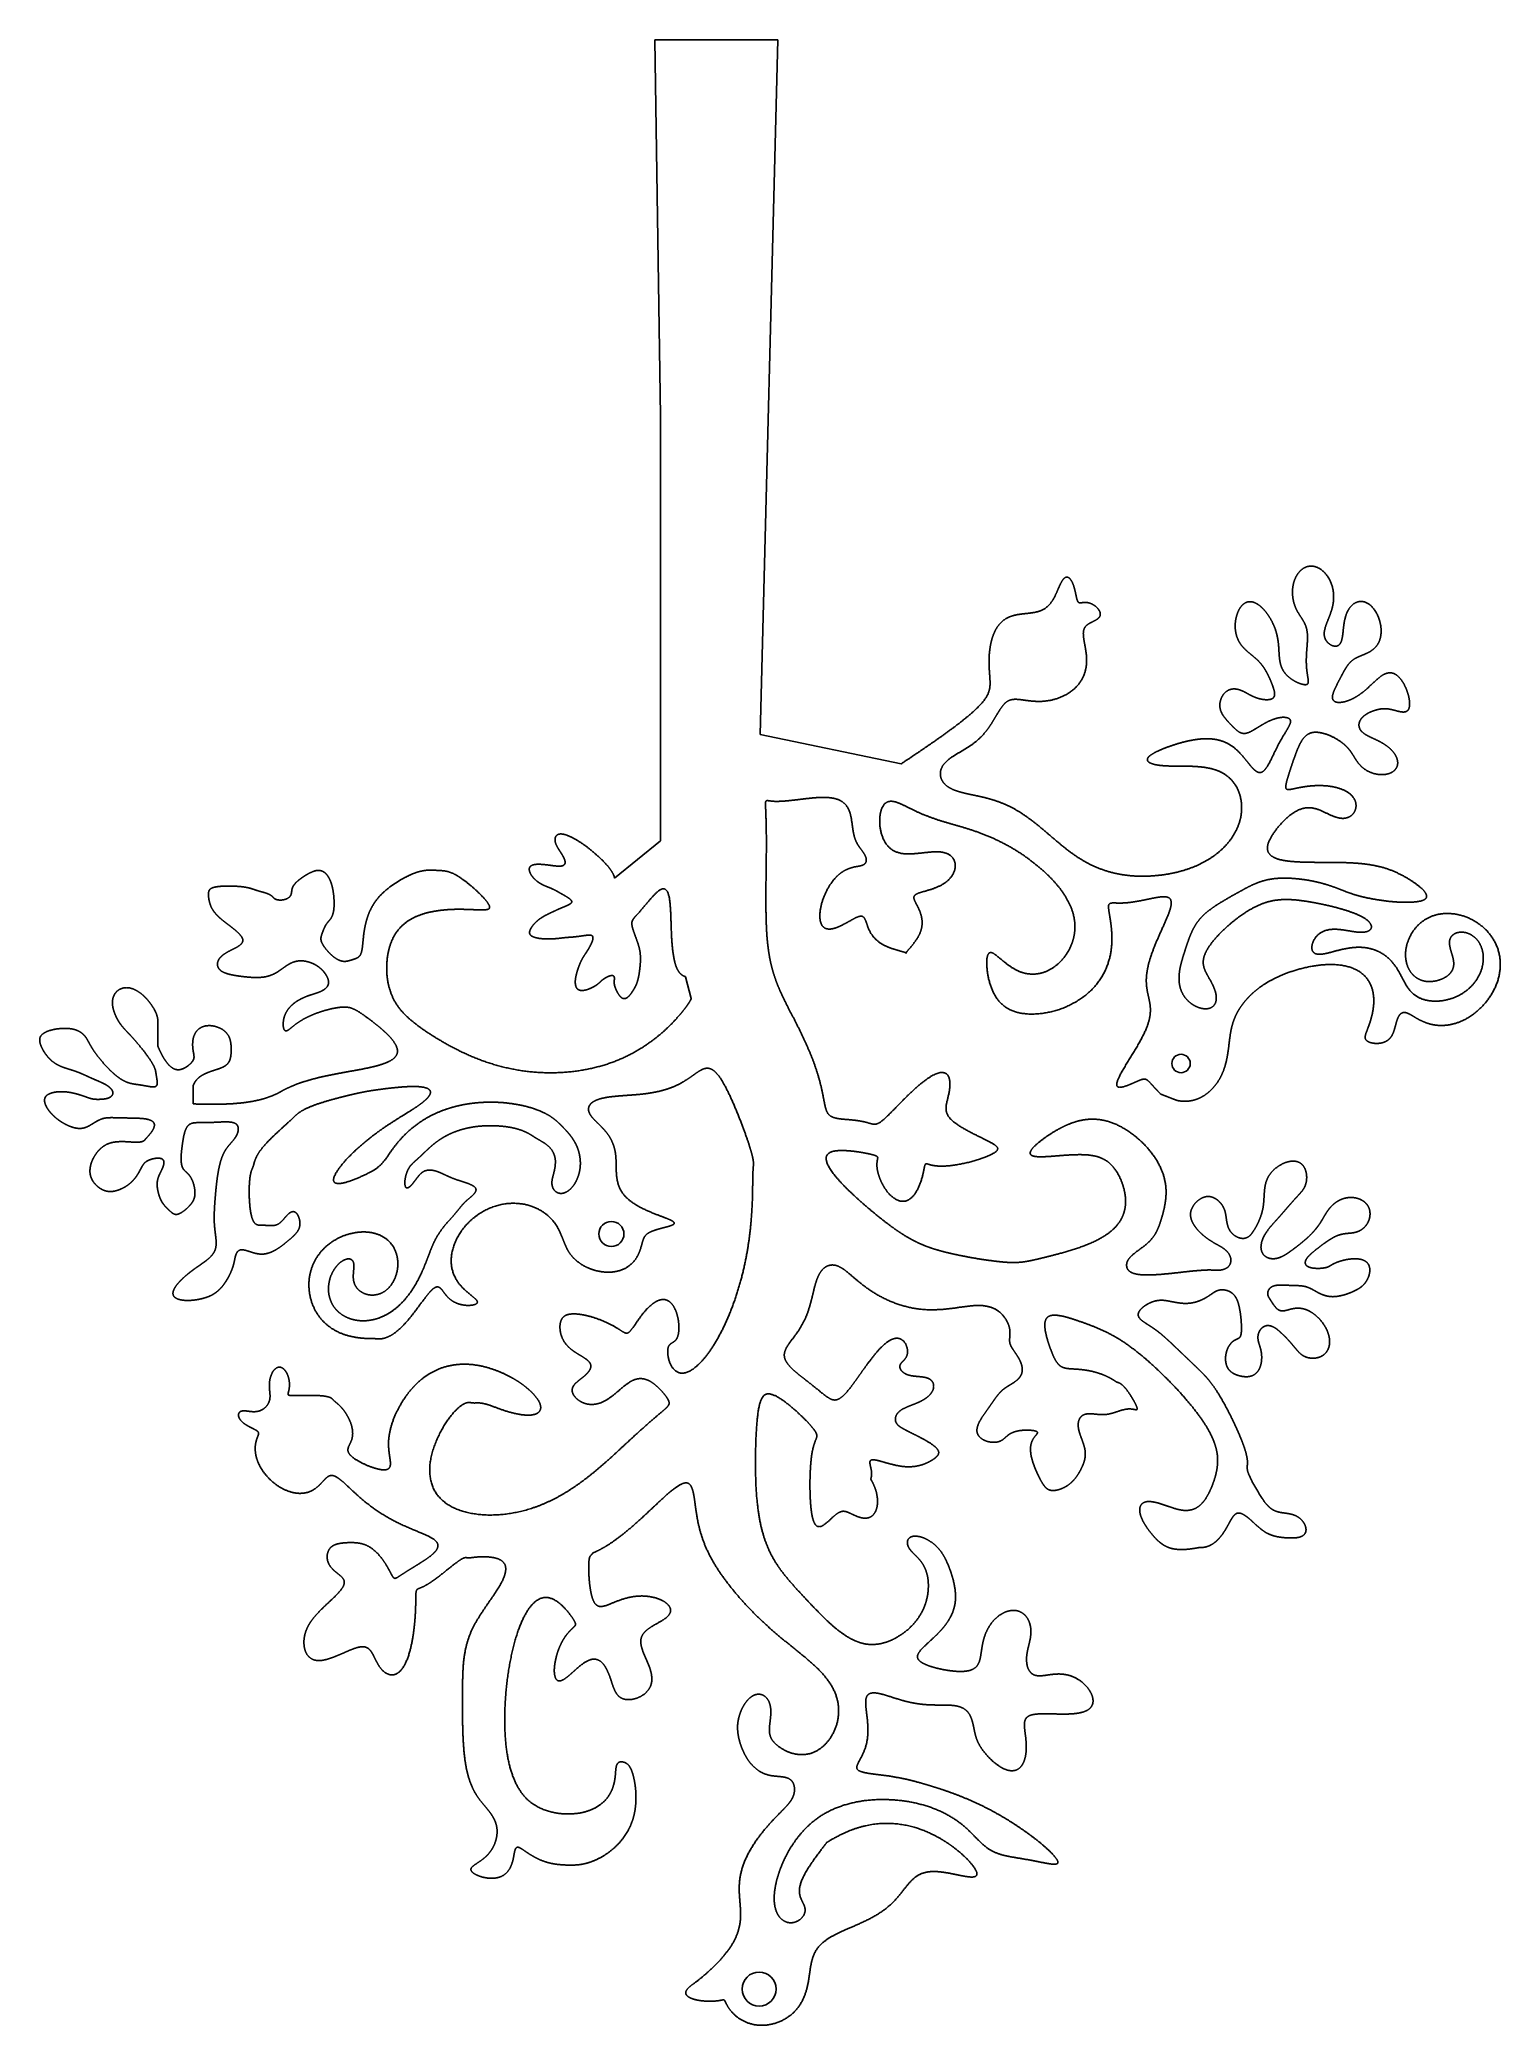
# Model space of a CAD drawing. Header units: millimetres. Extents: x 121 to 237, y -158 to 0.
import ezdxf

# ---------------------------------------------------------------- set-up
doc = ezdxf.new("R2010")
doc.units = ezdxf.units.MM
doc.layers.get('0').update_dxf_attribs({"linetype": 'CONTINUOUS'})

msp = doc.modelspace()

# ---------------------------------------------------------------- linework, layer by layer
for p, q in [((179.58, 0), (169.8, 0)), ((170.25, -29.97), (169.8, 0)), ((178.17, -55.3), (179.58, 0)), ((170.25, -63.78), (170.25, -29.97)), ((178.17, -55.3), (189.39, -57.65)), ((166.58, -66.75), (170.25, -63.78)), ((172.69, -76.33), (172.23, -74.59)), ((130.22, -80.11), (130.22, -78.05)), ((133.04, -84.72), (133.04, -83.25))]:
    msp.add_line(p, q)
for centre, radius in [((211.68, -81.5), 0.732), ((166.33, -95.07), 0.999), ((178.09, -155.18), 1.35)]:
    msp.add_circle(centre, radius)
for points in [[(211.36, -84.44), (211.46, -84.46), (211.67, -84.5), (211.98, -84.52), (212.38, -84.5), (212.86, -84.39), (213.31, -84.2), (213.73, -83.93), (214.12, -83.58), (214.47, -83.18), (214.78, -82.71), (215.02, -82.2), (215.21, -81.66), (215.34, -81.09), (215.44, -80.52), (215.5, -79.95), (215.57, -79.39), (215.65, -78.84), (215.78, -78.33), (215.95, -77.84), (216.17, -77.39), (216.44, -76.96), (216.74, -76.57), (217.07, -76.19), (217.44, -75.84), (217.85, -75.5), (218.31, -75.18), (218.85, -74.86), (219.48, -74.55), (220.19, -74.26), (221, -74), (221.87, -73.78), (222.78, -73.64), (223.7, -73.59), (224.56, -73.66), (225.35, -73.87), (226.01, -74.21), (226.52, -74.7), (226.86, -75.31), (227.03, -76), (227.05, -76.73), (226.95, -77.45), (226.77, -78.11), (226.57, -78.66), (226.39, -79.1), (226.3, -79.42), (226.37, -79.65), (226.61, -79.81), (227.01, -79.91), (227.48, -79.92), (227.93, -79.81), (228.29, -79.58), (228.53, -79.22), (228.68, -78.79), (228.78, -78.35), (228.9, -77.94), (229.05, -77.63), (229.25, -77.45), (229.49, -77.41), (229.77, -77.5), (230.1, -77.69), (230.48, -77.93), (230.93, -78.17), (231.45, -78.37), (232.04, -78.48), (232.69, -78.49), (233.37, -78.38), (234.08, -78.13), (234.77, -77.74), (235.43, -77.22), (236.02, -76.59), (236.51, -75.87), (236.88, -75.08), (237.09, -74.24), (237.14, -73.4), (237.01, -72.59), (236.71, -71.82), (236.25, -71.13), (235.67, -70.55), (234.98, -70.08), (234.24, -69.75), (233.48, -69.57), (232.74, -69.52), (232.04, -69.62), (231.42, -69.84), (230.88, -70.17), (230.43, -70.58), (230.08, -71.04), (229.82, -71.54), (229.64, -72.04), (229.55, -72.53), (229.54, -73.01), (229.61, -73.47), (229.75, -73.9), (229.98, -74.28), (230.28, -74.6), (230.66, -74.84), (231.11, -74.98), (231.61, -75), (232.12, -74.91), (232.6, -74.73), (233, -74.47), (233.27, -74.15), (233.4, -73.8), (233.41, -73.42), (233.32, -73.02), (233.19, -72.61), (233.07, -72.21), (233.02, -71.82), (233.1, -71.48), (233.33, -71.21), (233.69, -71.04), (234.16, -71.01), (234.66, -71.15), (235.13, -71.46), (235.5, -71.93), (235.73, -72.54), (235.79, -73.24), (235.66, -73.97), (235.36, -74.68), (234.88, -75.32), (234.28, -75.84), (233.57, -76.23), (232.82, -76.47), (232.08, -76.57), (231.39, -76.53), (230.79, -76.37), (230.3, -76.1), (229.92, -75.75), (229.63, -75.33), (229.38, -74.86), (229.12, -74.36), (228.83, -73.84), (228.46, -73.35), (228, -72.92), (227.44, -72.57), (226.79, -72.33), (226.08, -72.22), (225.34, -72.25), (224.59, -72.38), (223.88, -72.57), (223.25, -72.75), (222.72, -72.84), (222.33, -72.79), (222.1, -72.57), (222.06, -72.2), (222.18, -71.74), (222.47, -71.31), (222.9, -70.98), (223.45, -70.81), (224.06, -70.79), (224.72, -70.88), (225.36, -71), (225.94, -71.08), (226.42, -71.05), (226.75, -70.91), (226.89, -70.67), (226.81, -70.37), (226.51, -70.05), (226.01, -69.75), (225.34, -69.47), (224.57, -69.22), (223.74, -69), (222.89, -68.81), (222.07, -68.65), (221.31, -68.53), (220.6, -68.45), (219.94, -68.43), (219.32, -68.47), (218.73, -68.58), (218.14, -68.76), (217.56, -69.03), (216.97, -69.36), (216.38, -69.75), (215.81, -70.2), (215.26, -70.67), (214.75, -71.16), (214.3, -71.66), (213.93, -72.14), (213.65, -72.59), (213.48, -73.03), (213.42, -73.43), (213.47, -73.81), (213.62, -74.18), (213.83, -74.56), (214.06, -74.96), (214.28, -75.38), (214.45, -75.83), (214.52, -76.26), (214.47, -76.65), (214.29, -76.95), (213.99, -77.13), (213.59, -77.18), (213.14, -77.09), (212.69, -76.89), (212.28, -76.59), (211.94, -76.21), (211.7, -75.78), (211.55, -75.3), (211.5, -74.8), (211.53, -74.28), (211.62, -73.77), (211.76, -73.25), (211.92, -72.74), (212.08, -72.23), (212.25, -71.73), (212.43, -71.24), (212.65, -70.77), (212.91, -70.32), (213.24, -69.9), (213.64, -69.51), (214.11, -69.15), (214.62, -68.81), (215.16, -68.49), (215.69, -68.18), (216.21, -67.89), (216.7, -67.62), (217.17, -67.37), (217.65, -67.15), (218.14, -66.97), (218.69, -66.83), (219.29, -66.75), (219.96, -66.73), (220.66, -66.76), (221.38, -66.84), (222.08, -66.95), (222.74, -67.1), (223.33, -67.27), (223.86, -67.45), (224.34, -67.64), (224.81, -67.82), (225.31, -68.01), (225.89, -68.18), (226.57, -68.34), (227.35, -68.48), (228.2, -68.6), (229.06, -68.67), (229.87, -68.68), (230.54, -68.63), (231.02, -68.52), (231.26, -68.33), (231.26, -68.07), (231.05, -67.76), (230.69, -67.42), (230.22, -67.07), (229.68, -66.73), (229.1, -66.41), (228.47, -66.12), (227.78, -65.89), (227.02, -65.71), (226.18, -65.59), (225.26, -65.52), (224.27, -65.49), (223.24, -65.49), (222.21, -65.49), (221.23, -65.47), (220.35, -65.42), (219.6, -65.31), (219.04, -65.12), (218.67, -64.85), (218.52, -64.5), (218.56, -64.07), (218.77, -63.58), (219.11, -63.05), (219.53, -62.52), (220.01, -62.02), (220.51, -61.59), (221.03, -61.29), (221.55, -61.12), (222.07, -61.11), (222.58, -61.25), (223.1, -61.49), (223.61, -61.75), (224.11, -61.95), (224.6, -62.03), (225.05, -61.93), (225.41, -61.66), (225.63, -61.24), (225.65, -60.76), (225.44, -60.28), (224.99, -59.87), (224.34, -59.58), (223.55, -59.4), (222.7, -59.35), (221.88, -59.4), (221.17, -59.51), (220.61, -59.64), (220.24, -59.72), (220.04, -59.69), (219.99, -59.5), (220.06, -59.14), (220.21, -58.62), (220.41, -58), (220.63, -57.34), (220.87, -56.69), (221.1, -56.11), (221.36, -55.65), (221.67, -55.32), (222.03, -55.14), (222.46, -55.1), (222.95, -55.18), (223.46, -55.35), (223.97, -55.6), (224.42, -55.88), (224.78, -56.18), (225.07, -56.49), (225.28, -56.79), (225.47, -57.11), (225.67, -57.43), (225.91, -57.75), (226.23, -58.04), (226.63, -58.29), (227.1, -58.46), (227.61, -58.53), (228.11, -58.49), (228.54, -58.32), (228.84, -58.04), (228.97, -57.67), (228.92, -57.24), (228.69, -56.8), (228.32, -56.4), (227.86, -56.06), (227.36, -55.79), (226.86, -55.57), (226.43, -55.37), (226.09, -55.14), (225.88, -54.87), (225.81, -54.56), (225.88, -54.25), (226.07, -53.96), (226.36, -53.72), (226.7, -53.53), (227.07, -53.39), (227.44, -53.29), (227.8, -53.24), (228.18, -53.26), (228.57, -53.35), (228.98, -53.47), (229.36, -53.55), (229.67, -53.51), (229.87, -53.27), (229.91, -52.83), (229.82, -52.25), (229.61, -51.61), (229.3, -51.03), (228.94, -50.6), (228.55, -50.38), (228.15, -50.37), (227.75, -50.54), (227.37, -50.83), (226.98, -51.19), (226.59, -51.58), (226.16, -51.95), (225.7, -52.28), (225.21, -52.55), (224.71, -52.72), (224.26, -52.79), (223.91, -52.73), (223.72, -52.55), (223.71, -52.24), (223.84, -51.85), (224.06, -51.39), (224.32, -50.9), (224.56, -50.43), (224.8, -50), (225.04, -49.65), (225.33, -49.37), (225.69, -49.16), (226.11, -49), (226.56, -48.82), (226.99, -48.57), (227.34, -48.2), (227.57, -47.7), (227.65, -47.08), (227.57, -46.41), (227.34, -45.75), (226.99, -45.19), (226.55, -44.81), (226.06, -44.66), (225.59, -44.75), (225.18, -45.06), (224.88, -45.55), (224.69, -46.15), (224.61, -46.79), (224.56, -47.39), (224.48, -47.88), (224.31, -48.2), (224.04, -48.33), (223.69, -48.26), (223.35, -48.03), (223.11, -47.69), (223.04, -47.29), (223.13, -46.83), (223.32, -46.32), (223.56, -45.77), (223.76, -45.16), (223.86, -44.51), (223.83, -43.85), (223.65, -43.22), (223.36, -42.67), (222.96, -42.23), (222.51, -41.96), (222.04, -41.86), (221.6, -41.95), (221.2, -42.2), (220.88, -42.6), (220.66, -43.1), (220.54, -43.66), (220.54, -44.23), (220.63, -44.77), (220.8, -45.26), (221.03, -45.67), (221.28, -46.04), (221.5, -46.39), (221.67, -46.77), (221.75, -47.22), (221.76, -47.74), (221.71, -48.33), (221.66, -48.96), (221.64, -49.59), (221.68, -50.17), (221.76, -50.67), (221.83, -51.04), (221.82, -51.28), (221.66, -51.38), (221.33, -51.33), (220.89, -51.17), (220.43, -50.9), (220.03, -50.56), (219.75, -50.16), (219.58, -49.73), (219.51, -49.26), (219.48, -48.77), (219.46, -48.26), (219.4, -47.74), (219.29, -47.21), (219.11, -46.69), (218.86, -46.17), (218.56, -45.69), (218.21, -45.27), (217.83, -44.94), (217.44, -44.74), (217.07, -44.7), (216.72, -44.83), (216.43, -45.11), (216.2, -45.52), (216.05, -46), (215.97, -46.52), (215.99, -47.03), (216.1, -47.51), (216.28, -47.94), (216.54, -48.3), (216.86, -48.62), (217.2, -48.9), (217.55, -49.18), (217.88, -49.48), (218.17, -49.82), (218.42, -50.2), (218.64, -50.62), (218.83, -51.06), (219, -51.49), (219.13, -51.88), (219.16, -52.19), (219.06, -52.42), (218.81, -52.54), (218.44, -52.56), (218.02, -52.5), (217.62, -52.38), (217.27, -52.22), (216.97, -52.05), (216.67, -51.88), (216.35, -51.74), (216, -51.66), (215.63, -51.68), (215.29, -51.84), (215.01, -52.13), (214.82, -52.51), (214.74, -52.92), (214.78, -53.32), (214.94, -53.69), (215.18, -54.01), (215.46, -54.33), (215.75, -54.63), (216.04, -54.92), (216.32, -55.15), (216.62, -55.26), (216.95, -55.22), (217.34, -55.03), (217.78, -54.75), (218.28, -54.44), (218.81, -54.17), (219.34, -53.98), (219.82, -53.91), (220.19, -53.96), (220.4, -54.1), (220.43, -54.32), (220.3, -54.63), (220.06, -55.03), (219.76, -55.51), (219.45, -56.06), (219.16, -56.65), (218.89, -57.22), (218.64, -57.72), (218.4, -58.1), (218.15, -58.33), (217.9, -58.38), (217.64, -58.25), (217.36, -57.98), (217.05, -57.6), (216.71, -57.16), (216.32, -56.71), (215.87, -56.3), (215.36, -55.97), (214.78, -55.75), (214.13, -55.64), (213.44, -55.63), (212.7, -55.72), (211.95, -55.88), (211.2, -56.1), (210.5, -56.34), (209.89, -56.59), (209.4, -56.84), (209.08, -57.07), (208.95, -57.29), (209.03, -57.49), (209.31, -57.64), (209.75, -57.75), (210.32, -57.81), (210.99, -57.83), (211.72, -57.83), (212.47, -57.83), (213.22, -57.87), (213.93, -57.97), (214.58, -58.15), (215.15, -58.43), (215.63, -58.81), (216.02, -59.28), (216.29, -59.82), (216.46, -60.41), (216.53, -61.02), (216.5, -61.62), (216.38, -62.2), (216.18, -62.75), (215.91, -63.27), (215.59, -63.75), (215.21, -64.19), (214.79, -64.6), (214.32, -64.97), (213.81, -65.31), (213.25, -65.61), (212.64, -65.88), (211.99, -66.11), (211.28, -66.3), (210.53, -66.45), (209.75, -66.55), (208.95, -66.6), (208.14, -66.6), (207.34, -66.53), (206.55, -66.4), (205.78, -66.2), (205.05, -65.94), (204.35, -65.62), (203.68, -65.24), (203.05, -64.81), (202.44, -64.35), (201.85, -63.86), (201.26, -63.36), (200.67, -62.85), (200.08, -62.36), (199.47, -61.9), (198.84, -61.47), (198.19, -61.1), (197.52, -60.79), (196.83, -60.54), (196.14, -60.34), (195.44, -60.19), (194.77, -60.06), (194.15, -59.91), (193.59, -59.74), (193.13, -59.51), (192.77, -59.2), (192.56, -58.84), (192.48, -58.43), (192.56, -58.02), (192.79, -57.63), (193.15, -57.29), (193.62, -56.98), (194.15, -56.67), (194.71, -56.35), (195.27, -55.96), (195.78, -55.51), (196.23, -54.98), (196.62, -54.41), (196.96, -53.83), (197.26, -53.31), (197.55, -52.9), (197.86, -52.62), (198.22, -52.5), (198.64, -52.49), (199.15, -52.57), (199.75, -52.66), (200.43, -52.7), (201.17, -52.64), (201.93, -52.45), (202.65, -52.11), (203.28, -51.64), (203.77, -51.05), (204.07, -50.37), (204.2, -49.64), (204.16, -48.9), (204.03, -48.21), (203.91, -47.6), (203.87, -47.11), (203.99, -46.74), (204.28, -46.5), (204.68, -46.32), (205.06, -46.13), (205.29, -45.89), (205.28, -45.56), (205.03, -45.2), (204.64, -44.91), (204.22, -44.77), (203.87, -44.79), (203.63, -44.86), (203.48, -44.82), (203.38, -44.56), (203.3, -44.12), (203.19, -43.6), (203.02, -43.13), (202.8, -42.81), (202.56, -42.72), (202.32, -42.87), (202.11, -43.24), (201.89, -43.75), (201.65, -44.32), (201.35, -44.84), (200.97, -45.24), (200.49, -45.5), (199.94, -45.62), (199.33, -45.68), (198.71, -45.74), (198.12, -45.87), (197.6, -46.13), (197.16, -46.54), (196.82, -47.1), (196.59, -47.75), (196.45, -48.45), (196.39, -49.15), (196.39, -49.8), (196.43, -50.37), (196.47, -50.86), (196.49, -51.29), (196.46, -51.67), (196.35, -52.04), (196.14, -52.43), (195.81, -52.84), (195.35, -53.31), (194.75, -53.84), (194, -54.44), (193.09, -55.12), (192.03, -55.87), (191.05, -56.54), (190.25, -57.08), (189.68, -57.46), (189.39, -57.65)], [(213.08, -120.04), (213.16, -120.04), (213.31, -120.04), (213.54, -120.02), (213.83, -119.95), (214.16, -119.79), (214.47, -119.56), (214.75, -119.28), (215.01, -118.94), (215.24, -118.58), (215.44, -118.22), (215.62, -117.88), (215.79, -117.59), (215.97, -117.38), (216.16, -117.27), (216.39, -117.27), (216.65, -117.39), (216.94, -117.59), (217.24, -117.84), (217.53, -118.12), (217.82, -118.38), (218.11, -118.62), (218.39, -118.83), (218.7, -118.98), (219.03, -119.1), (219.39, -119.19), (219.78, -119.24), (220.18, -119.27), (220.6, -119.28), (220.99, -119.25), (221.32, -119.15), (221.55, -118.98), (221.66, -118.72), (221.63, -118.4), (221.48, -118.06), (221.23, -117.75), (220.9, -117.52), (220.53, -117.38), (220.14, -117.31), (219.76, -117.27), (219.4, -117.21), (219.07, -117.09), (218.76, -116.89), (218.48, -116.6), (218.21, -116.24), (217.94, -115.82), (217.67, -115.37), (217.42, -114.93), (217.21, -114.52), (217.05, -114.17), (216.96, -113.9), (216.94, -113.68), (216.96, -113.48), (216.98, -113.24), (216.95, -112.91), (216.85, -112.46), (216.67, -111.9), (216.41, -111.24), (216.1, -110.53), (215.75, -109.79), (215.39, -109.07), (215.03, -108.42), (214.7, -107.84), (214.39, -107.36), (214.09, -106.95), (213.81, -106.6), (213.52, -106.28), (213.21, -105.97), (212.88, -105.65), (212.51, -105.3), (212.13, -104.93), (211.73, -104.55), (211.33, -104.17), (210.94, -103.8), (210.57, -103.45), (210.22, -103.14), (209.88, -102.86), (209.55, -102.62), (209.22, -102.4), (208.9, -102.2), (208.6, -102), (208.37, -101.8), (208.25, -101.59), (208.26, -101.36), (208.4, -101.12), (208.64, -100.89), (208.95, -100.68), (209.27, -100.51), (209.61, -100.4), (209.94, -100.34), (210.27, -100.34), (210.62, -100.39), (210.98, -100.47), (211.37, -100.54), (211.77, -100.6), (212.19, -100.61), (212.61, -100.56), (213.02, -100.45), (213.4, -100.29), (213.73, -100.11), (214.01, -99.92), (214.25, -99.75), (214.48, -99.61), (214.72, -99.52), (214.99, -99.5), (215.28, -99.54), (215.56, -99.64), (215.81, -99.81), (216.02, -100.05), (216.18, -100.36), (216.29, -100.74), (216.38, -101.2), (216.45, -101.7), (216.49, -102.21), (216.5, -102.67), (216.48, -103.04), (216.41, -103.27), (216.28, -103.38), (216.12, -103.45), (215.91, -103.53), (215.7, -103.7), (215.5, -103.95), (215.34, -104.27), (215.24, -104.63), (215.21, -105.01), (215.24, -105.36), (215.34, -105.67), (215.5, -105.92), (215.72, -106.11), (216, -106.26), (216.32, -106.37), (216.68, -106.44), (217.04, -106.45), (217.38, -106.37), (217.67, -106.18), (217.9, -105.89), (218.05, -105.51), (218.11, -105.1), (218.11, -104.69), (218.05, -104.33), (217.96, -104.02), (217.87, -103.75), (217.8, -103.49), (217.79, -103.23), (217.84, -102.97), (217.95, -102.73), (218.12, -102.53), (218.34, -102.39), (218.58, -102.34), (218.84, -102.38), (219.1, -102.5), (219.37, -102.68), (219.63, -102.92), (219.89, -103.17), (220.15, -103.43), (220.39, -103.7), (220.61, -103.96), (220.81, -104.2), (221, -104.43), (221.21, -104.64), (221.44, -104.8), (221.71, -104.91), (222.01, -104.97), (222.33, -104.97), (222.64, -104.91), (222.91, -104.8), (223.15, -104.62), (223.34, -104.38), (223.47, -104.08), (223.53, -103.73), (223.5, -103.33), (223.39, -102.9), (223.18, -102.46), (222.88, -102.02), (222.5, -101.61), (222.08, -101.29), (221.63, -101.06), (221.18, -100.96), (220.75, -100.97), (220.37, -101.06), (220.03, -101.17), (219.74, -101.22), (219.48, -101.17), (219.25, -100.98), (219.05, -100.72), (218.88, -100.45), (218.74, -100.23), (218.63, -100.06), (218.57, -99.89), (218.58, -99.68), (218.67, -99.46), (218.85, -99.28), (219.11, -99.17), (219.45, -99.13), (219.83, -99.14), (220.23, -99.16), (220.62, -99.17), (220.98, -99.18), (221.33, -99.2), (221.64, -99.26), (221.95, -99.38), (222.24, -99.54), (222.54, -99.72), (222.86, -99.88), (223.2, -100), (223.56, -100.07), (223.93, -100.07), (224.3, -100.01), (224.65, -99.93), (224.99, -99.82), (225.3, -99.69), (225.58, -99.56), (225.84, -99.42), (226.07, -99.26), (226.29, -99.05), (226.48, -98.78), (226.64, -98.45), (226.73, -98.07), (226.72, -97.69), (226.56, -97.36), (226.24, -97.13), (225.76, -97.02), (225.21, -97.04), (224.64, -97.14), (224.16, -97.29), (223.81, -97.44), (223.6, -97.57), (223.47, -97.66), (223.31, -97.73), (223.03, -97.79), (222.66, -97.82), (222.25, -97.81), (221.89, -97.74), (221.65, -97.61), (221.54, -97.42), (221.57, -97.2), (221.7, -96.98), (221.91, -96.75), (222.16, -96.53), (222.42, -96.32), (222.69, -96.11), (222.95, -95.91), (223.22, -95.72), (223.5, -95.53), (223.78, -95.36), (224.07, -95.21), (224.37, -95.11), (224.67, -95.05), (224.97, -95.02), (225.27, -95), (225.57, -94.95), (225.86, -94.85), (226.13, -94.69), (226.37, -94.47), (226.57, -94.18), (226.7, -93.84), (226.75, -93.48), (226.71, -93.12), (226.56, -92.78), (226.3, -92.5), (225.97, -92.3), (225.58, -92.18), (225.16, -92.14), (224.75, -92.2), (224.36, -92.33), (224.02, -92.53), (223.73, -92.77), (223.49, -93.03), (223.29, -93.31), (223.12, -93.59), (222.96, -93.87), (222.79, -94.16), (222.59, -94.45), (222.36, -94.74), (222.1, -95.03), (221.82, -95.31), (221.53, -95.56), (221.24, -95.8), (220.96, -96.03), (220.68, -96.24), (220.39, -96.45), (220.1, -96.66), (219.79, -96.84), (219.47, -96.98), (219.14, -97.06), (218.81, -97.05), (218.5, -96.95), (218.24, -96.76), (218.08, -96.48), (218.02, -96.15), (218.07, -95.78), (218.19, -95.42), (218.37, -95.08), (218.57, -94.78), (218.78, -94.52), (218.99, -94.27), (219.22, -94.02), (219.48, -93.74), (219.77, -93.41), (220.07, -93.05), (220.39, -92.69), (220.69, -92.35), (220.97, -92.04), (221.21, -91.78), (221.41, -91.55), (221.55, -91.3), (221.65, -91), (221.7, -90.65), (221.68, -90.25), (221.57, -89.87), (221.37, -89.54), (221.07, -89.33), (220.69, -89.24), (220.25, -89.29), (219.8, -89.44), (219.38, -89.69), (219.02, -89.98), (218.73, -90.32), (218.53, -90.67), (218.41, -91.03), (218.34, -91.4), (218.31, -91.77), (218.29, -92.15), (218.27, -92.53), (218.23, -92.91), (218.15, -93.28), (218.04, -93.64), (217.91, -93.99), (217.74, -94.33), (217.57, -94.65), (217.39, -94.94), (217.2, -95.18), (216.98, -95.36), (216.72, -95.44), (216.44, -95.43), (216.14, -95.33), (215.86, -95.15), (215.63, -94.92), (215.47, -94.65), (215.37, -94.35), (215.31, -94.05), (215.28, -93.75), (215.23, -93.45), (215.16, -93.16), (215.03, -92.87), (214.85, -92.61), (214.62, -92.38), (214.35, -92.2), (214.06, -92.09), (213.77, -92.07), (213.48, -92.13), (213.2, -92.27), (212.94, -92.47), (212.71, -92.72), (212.53, -93.01), (212.43, -93.32), (212.42, -93.65), (212.5, -93.98), (212.66, -94.3), (212.88, -94.61), (213.15, -94.91), (213.44, -95.18), (213.75, -95.42), (214.07, -95.64), (214.39, -95.83), (214.71, -96), (215, -96.17), (215.26, -96.36), (215.47, -96.59), (215.62, -96.86), (215.67, -97.15), (215.63, -97.43), (215.49, -97.67), (215.27, -97.83), (215, -97.93), (214.73, -97.96), (214.47, -97.96), (214.19, -97.94), (213.87, -97.93), (213.44, -97.95), (212.89, -97.99), (212.22, -98.06), (211.45, -98.15), (210.63, -98.24), (209.81, -98.31), (209.06, -98.35), (208.42, -98.33), (207.93, -98.24), (207.61, -98.1), (207.42, -97.9), (207.34, -97.69), (207.34, -97.47), (207.39, -97.25), (207.52, -97.03), (207.73, -96.8), (208.03, -96.56), (208.37, -96.31), (208.73, -96.05), (209.06, -95.77), (209.35, -95.48), (209.58, -95.17), (209.76, -94.85), (209.91, -94.5), (210.04, -94.12), (210.17, -93.7), (210.29, -93.26), (210.4, -92.78), (210.47, -92.27), (210.51, -91.74), (210.47, -91.19), (210.37, -90.62), (210.18, -90.05), (209.92, -89.49), (209.59, -88.94), (209.19, -88.41), (208.74, -87.91), (208.25, -87.46), (207.74, -87.05), (207.2, -86.69), (206.66, -86.4), (206.11, -86.17), (205.56, -86.02), (205.01, -85.93), (204.46, -85.92), (203.92, -85.97), (203.37, -86.1), (202.82, -86.29), (202.28, -86.53), (201.74, -86.82), (201.22, -87.14), (200.73, -87.48), (200.29, -87.82), (199.93, -88.15), (199.7, -88.44), (199.63, -88.67), (199.74, -88.83), (200.05, -88.92), (200.52, -88.94), (201.14, -88.91), (201.84, -88.85), (202.59, -88.79), (203.34, -88.75), (204.03, -88.75), (204.66, -88.81), (205.2, -88.95), (205.67, -89.17), (206.07, -89.48), (206.41, -89.86), (206.7, -90.32), (206.94, -90.83), (207.13, -91.4), (207.26, -91.99), (207.29, -92.59), (207.22, -93.19), (207.02, -93.76), (206.69, -94.3), (206.23, -94.79), (205.64, -95.22), (204.96, -95.6), (204.22, -95.93), (203.44, -96.21), (202.68, -96.45), (201.94, -96.65), (201.27, -96.83), (200.68, -96.97), (200.16, -97.1), (199.69, -97.2), (199.27, -97.28), (198.85, -97.33), (198.4, -97.35), (197.91, -97.34), (197.35, -97.29), (196.74, -97.22), (196.07, -97.13), (195.36, -97.02), (194.64, -96.89), (193.93, -96.75), (193.23, -96.6), (192.57, -96.43), (191.94, -96.25), (191.34, -96.04), (190.76, -95.79), (190.17, -95.49), (189.56, -95.13), (188.92, -94.7), (188.23, -94.19), (187.49, -93.61), (186.71, -92.96), (185.91, -92.26), (185.14, -91.54), (184.45, -90.83), (183.89, -90.16), (183.52, -89.56), (183.37, -89.08), (183.46, -88.72), (183.8, -88.5), (184.35, -88.41), (185.04, -88.42), (185.78, -88.5), (186.47, -88.61), (187.03, -88.73), (187.39, -88.83), (187.55, -88.92), (187.54, -89.06), (187.47, -89.3), (187.45, -89.72), (187.55, -90.29), (187.8, -90.95), (188.18, -91.61), (188.66, -92.15), (189.19, -92.48), (189.73, -92.53), (190.21, -92.27), (190.61, -91.77), (190.91, -91.13), (191.11, -90.47), (191.22, -89.92), (191.28, -89.56), (191.35, -89.44), (191.49, -89.49), (191.79, -89.6), (192.27, -89.68), (192.94, -89.68), (193.74, -89.59), (194.61, -89.42), (195.45, -89.19), (196.19, -88.93), (196.75, -88.68), (197.07, -88.45), (197.14, -88.24), (196.97, -88.04), (196.6, -87.81), (196.08, -87.55), (195.46, -87.25), (194.82, -86.93), (194.21, -86.59), (193.69, -86.25), (193.29, -85.91), (193.05, -85.57), (192.95, -85.22), (192.97, -84.84), (193.07, -84.43), (193.19, -83.96), (193.28, -83.46), (193.31, -82.96), (193.22, -82.54), (193, -82.25), (192.65, -82.16), (192.15, -82.29), (191.55, -82.64), (190.88, -83.16), (190.18, -83.79), (189.5, -84.47), (188.87, -85.11), (188.33, -85.66), (187.9, -86.07), (187.57, -86.3), (187.3, -86.37), (187.06, -86.32), (186.77, -86.22), (186.39, -86.12), (185.93, -86.04), (185.42, -85.98), (184.89, -85.95), (184.4, -85.9), (183.99, -85.81), (183.7, -85.66), (183.5, -85.42), (183.38, -85.08), (183.29, -84.65), (183.19, -84.12), (183.07, -83.5), (182.9, -82.81), (182.67, -82.06), (182.4, -81.27), (182.07, -80.46), (181.71, -79.65), (181.33, -78.85), (180.93, -78.07), (180.55, -77.33), (180.18, -76.61), (179.84, -75.91), (179.54, -75.22), (179.29, -74.52), (179.07, -73.78), (178.9, -72.99), (178.78, -72.13), (178.69, -71.2), (178.65, -70.19), (178.63, -69.1), (178.63, -67.94), (178.64, -66.76), (178.66, -65.57), (178.67, -64.44), (178.67, -63.39), (178.66, -62.48), (178.63, -61.73), (178.61, -61.16), (178.59, -60.79), (178.61, -60.6), (178.69, -60.55), (178.88, -60.59), (179.22, -60.64), (179.73, -60.64), (180.38, -60.59), (181.15, -60.5), (181.98, -60.39), (182.81, -60.31), (183.58, -60.3), (184.23, -60.4), (184.74, -60.62), (185.1, -60.98), (185.32, -61.45), (185.44, -61.99), (185.51, -62.55), (185.58, -63.09), (185.69, -63.56), (185.86, -63.96), (186.07, -64.28), (186.3, -64.57), (186.49, -64.84), (186.62, -65.11), (186.65, -65.37), (186.57, -65.58), (186.37, -65.72), (186.07, -65.79), (185.68, -65.84), (185.23, -65.96), (184.73, -66.2), (184.22, -66.61), (183.75, -67.2), (183.35, -67.93), (183.05, -68.72), (182.9, -69.48), (182.91, -70.14), (183.09, -70.6), (183.43, -70.83), (183.91, -70.82), (184.46, -70.62), (185.04, -70.31), (185.57, -70), (186, -69.78), (186.3, -69.73), (186.49, -69.88), (186.61, -70.22), (186.75, -70.68), (186.98, -71.18), (187.36, -71.66), (187.89, -72.04), (188.52, -72.32), (189.13, -72.49), (189.58, -72.61), (189.8, -72.69), (189.8, -72.74), (189.77, -72.7), (189.91, -72.52), (190.21, -72.18), (190.59, -71.71), (190.93, -71.15), (191.1, -70.55), (191.08, -69.95), (190.91, -69.39), (190.67, -68.91), (190.45, -68.53), (190.37, -68.25), (190.47, -68.06), (190.79, -67.92), (191.27, -67.79), (191.85, -67.63), (192.46, -67.4), (193.02, -67.07), (193.44, -66.64), (193.69, -66.15), (193.75, -65.65), (193.62, -65.21), (193.31, -64.87), (192.85, -64.68), (192.28, -64.62), (191.62, -64.67), (190.92, -64.76), (190.22, -64.83), (189.56, -64.83), (188.97, -64.69), (188.47, -64.39), (188.09, -63.92), (187.83, -63.33), (187.69, -62.67), (187.67, -62.01), (187.75, -61.43), (187.93, -60.98), (188.19, -60.69), (188.51, -60.59), (188.9, -60.64), (189.34, -60.81), (189.82, -61.05), (190.35, -61.31), (190.91, -61.58), (191.51, -61.82), (192.13, -62.05), (192.77, -62.25), (193.43, -62.44), (194.11, -62.63), (194.8, -62.84), (195.49, -63.07), (196.19, -63.34), (196.9, -63.64), (197.6, -63.99), (198.3, -64.38), (198.99, -64.81), (199.66, -65.29), (200.3, -65.79), (200.92, -66.33), (201.49, -66.9), (202.01, -67.5), (202.45, -68.12), (202.81, -68.77), (203.08, -69.43), (203.23, -70.11), (203.26, -70.8), (203.16, -71.49), (202.94, -72.16), (202.6, -72.79), (202.15, -73.36), (201.61, -73.83), (201.02, -74.18), (200.38, -74.38), (199.74, -74.42), (199.11, -74.31), (198.52, -74.07), (197.98, -73.72), (197.51, -73.34), (197.1, -72.99), (196.78, -72.73), (196.53, -72.62), (196.35, -72.7), (196.24, -72.96), (196.2, -73.38), (196.22, -73.92), (196.3, -74.52), (196.45, -75.14), (196.66, -75.73), (196.95, -76.26), (197.31, -76.72), (197.77, -77.09), (198.33, -77.36), (198.97, -77.53), (199.71, -77.59), (200.5, -77.55), (201.35, -77.41), (202.2, -77.15), (203.04, -76.77), (203.83, -76.29), (204.54, -75.71), (205.13, -75.03), (205.6, -74.27), (205.93, -73.46), (206.13, -72.61), (206.2, -71.77), (206.17, -70.97), (206.09, -70.26), (205.99, -69.67), (205.91, -69.22), (205.89, -68.92), (205.95, -68.76), (206.14, -68.71), (206.45, -68.72), (206.88, -68.74), (207.42, -68.71), (208.04, -68.62), (208.69, -68.5), (209.33, -68.36), (209.91, -68.24), (210.38, -68.2), (210.72, -68.26), (210.9, -68.45), (210.93, -68.77), (210.83, -69.22), (210.62, -69.78), (210.34, -70.41), (210.03, -71.1), (209.71, -71.81), (209.43, -72.52), (209.19, -73.21), (209.02, -73.86), (208.92, -74.47), (208.9, -75.02), (208.95, -75.52), (209.04, -75.98), (209.15, -76.43), (209.24, -76.89), (209.26, -77.38), (209.19, -77.93), (209, -78.56), (208.68, -79.26), (208.27, -80.01), (207.8, -80.79), (207.33, -81.54), (206.92, -82.22), (206.64, -82.77), (206.51, -83.17), (206.58, -83.39), (206.83, -83.43), (207.22, -83.33), (207.67, -83.15), (208.11, -82.95), (208.47, -82.79), (208.72, -82.72), (208.89, -82.74), (209.03, -82.84), (209.2, -83.01), (209.42, -83.25), (209.64, -83.5), (209.84, -83.71), (209.99, -83.86), (210.07, -83.94)], [(166.58, -66.75), (166.58, -66.71), (166.56, -66.62), (166.51, -66.49), (166.42, -66.3), (166.25, -66.03), (166.02, -65.75), (165.74, -65.44), (165.41, -65.12), (165.04, -64.79), (164.64, -64.45), (164.22, -64.13), (163.79, -63.84), (163.38, -63.59), (162.99, -63.4), (162.64, -63.27), (162.35, -63.21), (162.12, -63.23), (161.96, -63.33), (161.86, -63.47), (161.83, -63.66), (161.85, -63.85), (161.92, -64.06), (162.02, -64.26), (162.14, -64.46), (162.28, -64.67), (162.42, -64.89), (162.55, -65.12), (162.63, -65.33), (162.67, -65.52), (162.62, -65.67), (162.5, -65.76), (162.3, -65.8), (162.03, -65.79), (161.7, -65.76), (161.33, -65.7), (160.96, -65.66), (160.6, -65.63), (160.28, -65.64), (160.02, -65.69), (159.85, -65.81), (159.77, -65.97), (159.79, -66.18), (159.89, -66.41), (160.05, -66.65), (160.26, -66.87), (160.49, -67.06), (160.73, -67.21), (160.97, -67.33), (161.19, -67.42), (161.4, -67.5), (161.59, -67.58), (161.78, -67.67), (161.98, -67.77), (162.18, -67.89), (162.41, -68.02), (162.64, -68.15), (162.87, -68.29), (163.05, -68.41), (163.17, -68.53), (163.2, -68.65), (163.13, -68.75), (162.98, -68.84), (162.77, -68.94), (162.54, -69.04), (162.3, -69.13), (162.07, -69.24), (161.85, -69.34), (161.63, -69.44), (161.42, -69.54), (161.2, -69.65), (160.98, -69.76), (160.77, -69.89), (160.56, -70.03), (160.36, -70.2), (160.17, -70.39), (160.02, -70.58), (159.9, -70.77), (159.82, -70.95), (159.8, -71.1), (159.84, -71.23), (159.94, -71.34), (160.12, -71.43), (160.35, -71.5), (160.62, -71.55), (160.92, -71.58), (161.22, -71.59), (161.52, -71.59), (161.8, -71.57), (162.05, -71.55), (162.29, -71.52), (162.52, -71.49), (162.74, -71.47), (162.97, -71.45), (163.22, -71.44), (163.47, -71.41), (163.74, -71.38), (164.01, -71.34), (164.28, -71.3), (164.52, -71.27), (164.71, -71.27), (164.83, -71.33), (164.88, -71.45), (164.86, -71.62), (164.8, -71.82), (164.7, -72.03), (164.59, -72.24), (164.48, -72.43), (164.38, -72.59), (164.28, -72.74), (164.18, -72.89), (164.08, -73.04), (163.98, -73.22), (163.87, -73.44), (163.76, -73.71), (163.65, -74.02), (163.55, -74.35), (163.47, -74.7), (163.44, -75.02), (163.47, -75.29), (163.55, -75.51), (163.69, -75.64), (163.89, -75.7), (164.13, -75.69), (164.39, -75.63), (164.64, -75.53), (164.87, -75.42), (165.07, -75.31), (165.22, -75.2), (165.33, -75.11), (165.42, -75.02), (165.52, -74.92), (165.66, -74.81), (165.85, -74.68), (166.08, -74.56), (166.3, -74.49), (166.47, -74.48), (166.56, -74.57), (166.58, -74.71), (166.56, -74.88), (166.55, -75.04), (166.56, -75.2), (166.6, -75.36), (166.67, -75.55), (166.77, -75.77), (166.9, -76), (167.05, -76.2), (167.21, -76.33), (167.39, -76.36), (167.56, -76.29), (167.74, -76.14), (167.89, -75.94), (168.03, -75.74), (168.15, -75.54), (168.25, -75.36), (168.33, -75.18), (168.4, -74.99), (168.46, -74.76), (168.52, -74.51), (168.56, -74.22), (168.6, -73.91), (168.63, -73.6), (168.65, -73.3), (168.65, -73.02), (168.63, -72.74), (168.59, -72.48), (168.53, -72.22), (168.45, -71.95), (168.35, -71.67), (168.24, -71.38), (168.14, -71.09), (168.04, -70.82), (167.98, -70.58), (167.95, -70.38), (167.96, -70.21), (168.03, -70.06), (168.14, -69.9), (168.31, -69.72), (168.53, -69.48), (168.78, -69.18), (169.06, -68.85), (169.36, -68.5), (169.66, -68.16), (169.94, -67.87), (170.21, -67.66), (170.44, -67.56), (170.63, -67.59), (170.78, -67.76), (170.9, -68.06), (170.98, -68.49), (171.03, -69.01), (171.06, -69.6), (171.08, -70.24), (171.1, -70.91), (171.13, -71.56), (171.17, -72.18), (171.24, -72.75), (171.33, -73.26), (171.44, -73.69), (171.59, -74.05), (171.77, -74.32), (171.94, -74.47), (172.08, -74.54), (172.18, -74.57), (172.23, -74.59)], [(172.69, -76.33), (172.67, -76.38), (172.62, -76.47), (172.54, -76.62), (172.4, -76.83), (172.18, -77.13), (171.93, -77.45), (171.63, -77.8), (171.28, -78.18), (170.9, -78.57), (170.46, -78.98), (169.98, -79.38), (169.45, -79.79), (168.87, -80.19), (168.24, -80.57), (167.57, -80.92), (166.85, -81.25), (166.08, -81.53), (165.28, -81.77), (164.45, -81.96), (163.59, -82.11), (162.72, -82.2), (161.84, -82.25), (160.96, -82.24), (160.09, -82.19), (159.24, -82.09), (158.41, -81.94), (157.6, -81.76), (156.83, -81.54), (156.09, -81.29), (155.39, -81.02), (154.72, -80.73), (154.08, -80.42), (153.48, -80.11), (152.91, -79.78), (152.36, -79.46), (151.84, -79.13), (151.35, -78.8), (150.89, -78.47), (150.46, -78.13), (150.06, -77.78), (149.7, -77.42), (149.38, -77.03), (149.1, -76.61), (148.88, -76.16), (148.7, -75.69), (148.56, -75.19), (148.48, -74.66), (148.43, -74.13), (148.44, -73.58), (148.49, -73.03), (148.59, -72.49), (148.74, -71.97), (148.94, -71.48), (149.22, -71.02), (149.56, -70.61), (149.98, -70.24), (150.47, -69.93), (151.04, -69.68), (151.67, -69.48), (152.35, -69.35), (153.06, -69.26), (153.78, -69.22), (154.48, -69.22), (155.12, -69.24), (155.68, -69.27), (156.14, -69.28), (156.47, -69.26), (156.65, -69.18), (156.67, -69.01), (156.52, -68.74), (156.24, -68.38), (155.84, -67.97), (155.37, -67.53), (154.88, -67.12), (154.4, -66.76), (153.96, -66.48), (153.59, -66.3), (153.27, -66.2), (153, -66.16), (152.75, -66.14), (152.49, -66.13), (152.22, -66.11), (151.93, -66.1), (151.61, -66.11), (151.27, -66.16), (150.9, -66.25), (150.53, -66.39), (150.14, -66.56), (149.74, -66.77), (149.35, -67), (148.96, -67.25), (148.59, -67.52), (148.24, -67.81), (147.91, -68.13), (147.61, -68.48), (147.35, -68.87), (147.12, -69.29), (146.94, -69.75), (146.79, -70.23), (146.69, -70.71), (146.61, -71.19), (146.57, -71.64), (146.53, -72.06), (146.49, -72.41), (146.43, -72.7), (146.33, -72.91), (146.19, -73.06), (145.99, -73.15), (145.77, -73.22), (145.54, -73.29), (145.3, -73.36), (145.05, -73.39), (144.77, -73.34), (144.46, -73.2), (144.14, -72.96), (143.82, -72.65), (143.54, -72.32), (143.33, -72.01), (143.21, -71.75), (143.19, -71.54), (143.23, -71.35), (143.3, -71.14), (143.39, -70.91), (143.49, -70.67), (143.6, -70.45), (143.73, -70.28), (143.86, -70.13), (143.99, -69.98), (144.1, -69.79), (144.18, -69.56), (144.24, -69.27), (144.26, -68.92), (144.26, -68.53), (144.23, -68.11), (144.17, -67.69), (144.08, -67.28), (143.95, -66.91), (143.79, -66.6), (143.59, -66.35), (143.37, -66.19), (143.13, -66.12), (142.87, -66.12), (142.59, -66.2), (142.29, -66.34), (141.98, -66.52), (141.67, -66.72), (141.38, -66.94), (141.15, -67.16), (140.98, -67.38), (140.9, -67.59), (140.88, -67.79), (140.86, -67.98), (140.8, -68.15), (140.66, -68.3), (140.45, -68.42), (140.18, -68.49), (139.89, -68.5), (139.65, -68.46), (139.49, -68.38), (139.39, -68.26), (139.28, -68.14), (139.1, -68.03), (138.84, -67.93), (138.54, -67.85), (138.25, -67.77), (137.99, -67.69), (137.76, -67.6), (137.51, -67.53), (137.2, -67.46), (136.8, -67.41), (136.33, -67.38), (135.82, -67.37), (135.33, -67.38), (134.91, -67.42), (134.59, -67.49), (134.39, -67.59), (134.28, -67.73), (134.25, -67.93), (134.25, -68.17), (134.28, -68.44), (134.35, -68.73), (134.45, -69.02), (134.61, -69.31), (134.82, -69.59), (135.11, -69.88), (135.46, -70.17), (135.86, -70.47), (136.27, -70.78), (136.63, -71.09), (136.9, -71.38), (137.03, -71.65), (136.98, -71.89), (136.76, -72.1), (136.42, -72.3), (136.01, -72.49), (135.61, -72.71), (135.27, -72.95), (135.05, -73.22), (134.95, -73.49), (134.96, -73.75), (135.08, -73.98), (135.27, -74.16), (135.54, -74.29), (135.86, -74.39), (136.22, -74.47), (136.62, -74.53), (137.03, -74.59), (137.46, -74.63), (137.87, -74.66), (138.27, -74.66), (138.64, -74.63), (138.99, -74.56), (139.31, -74.45), (139.61, -74.31), (139.89, -74.12), (140.17, -73.92), (140.45, -73.72), (140.73, -73.54), (141.03, -73.41), (141.35, -73.33), (141.66, -73.31), (141.98, -73.35), (142.28, -73.43), (142.56, -73.53), (142.81, -73.66), (143.05, -73.82), (143.27, -74.01), (143.48, -74.24), (143.67, -74.51), (143.8, -74.8), (143.84, -75.08), (143.77, -75.34), (143.58, -75.55), (143.31, -75.72), (143, -75.85), (142.68, -75.95), (142.39, -76.04), (142.12, -76.13), (141.86, -76.24), (141.59, -76.37), (141.29, -76.53), (140.99, -76.75), (140.71, -77.02), (140.46, -77.34), (140.29, -77.72), (140.2, -78.11), (140.19, -78.48), (140.24, -78.76), (140.34, -78.92), (140.48, -78.93), (140.67, -78.8), (140.93, -78.58), (141.28, -78.3), (141.72, -78.01), (142.23, -77.75), (142.79, -77.51), (143.35, -77.32), (143.9, -77.17), (144.39, -77.07), (144.81, -77.01), (145.16, -76.99), (145.46, -77.03), (145.75, -77.12), (146.06, -77.28), (146.42, -77.51), (146.85, -77.81), (147.33, -78.17), (147.83, -78.57), (148.32, -78.99), (148.75, -79.42), (149.08, -79.84), (149.28, -80.23), (149.34, -80.58), (149.23, -80.88), (148.99, -81.14), (148.63, -81.35), (148.17, -81.54), (147.64, -81.7), (147.06, -81.83), (146.45, -81.96), (145.82, -82.07), (145.19, -82.18), (144.56, -82.3), (143.95, -82.42), (143.35, -82.54), (142.78, -82.68), (142.23, -82.83), (141.7, -82.99), (141.21, -83.17), (140.75, -83.36), (140.4, -83.52), (140.15, -83.66), (140, -83.75), (139.92, -83.79)], [(130.22, -78.05), (130.22, -78.01), (130.21, -77.93), (130.19, -77.8), (130.14, -77.62), (130.04, -77.37), (129.9, -77.11), (129.72, -76.84), (129.52, -76.56), (129.28, -76.29), (129.02, -76.03), (128.73, -75.81), (128.43, -75.63), (128.13, -75.51), (127.83, -75.45), (127.54, -75.46), (127.27, -75.54), (127.04, -75.67), (126.85, -75.86), (126.72, -76.08), (126.63, -76.32), (126.6, -76.59), (126.61, -76.86), (126.66, -77.13), (126.74, -77.39), (126.84, -77.65), (126.95, -77.89), (127.07, -78.1), (127.2, -78.31), (127.34, -78.49), (127.48, -78.66), (127.64, -78.84), (127.82, -79.02), (128.02, -79.24), (128.25, -79.48), (128.5, -79.77), (128.77, -80.09), (129.05, -80.43), (129.31, -80.78), (129.55, -81.11), (129.75, -81.42), (129.9, -81.68), (130, -81.91), (130.05, -82.09), (130.07, -82.26), (130.1, -82.44), (130.13, -82.64), (130.17, -82.85), (130.19, -83.06), (130.17, -83.23), (130.08, -83.34), (129.92, -83.38), (129.69, -83.36), (129.42, -83.31), (129.14, -83.26), (128.85, -83.21), (128.57, -83.17), (128.3, -83.14), (128.03, -83.08), (127.76, -83), (127.48, -82.87), (127.19, -82.69), (126.89, -82.47), (126.59, -82.2), (126.3, -81.92), (126.02, -81.62), (125.76, -81.32), (125.52, -81.03), (125.32, -80.77), (125.14, -80.52), (124.99, -80.28), (124.86, -80.06), (124.74, -79.84), (124.62, -79.62), (124.49, -79.4), (124.32, -79.2), (124.12, -79.03), (123.86, -78.88), (123.54, -78.77), (123.18, -78.71), (122.78, -78.69), (122.36, -78.72), (121.96, -78.78), (121.59, -78.87), (121.28, -78.99), (121.05, -79.14), (120.89, -79.3), (120.81, -79.49), (120.81, -79.7), (120.86, -79.94), (120.96, -80.2), (121.1, -80.47), (121.27, -80.74), (121.47, -80.99), (121.69, -81.22), (121.93, -81.42), (122.19, -81.58), (122.45, -81.71), (122.72, -81.82), (122.98, -81.9), (123.24, -81.98), (123.49, -82.06), (123.73, -82.14), (123.97, -82.23), (124.19, -82.33), (124.41, -82.42), (124.62, -82.52), (124.82, -82.61), (125.03, -82.71), (125.23, -82.79), (125.43, -82.88), (125.63, -82.96), (125.82, -83.06), (126.02, -83.15), (126.21, -83.26), (126.38, -83.39), (126.52, -83.53), (126.62, -83.67), (126.66, -83.82), (126.64, -83.96), (126.56, -84.09), (126.42, -84.2), (126.24, -84.27), (126.04, -84.32), (125.84, -84.34), (125.64, -84.35), (125.45, -84.36), (125.28, -84.35), (125.12, -84.34), (124.95, -84.31), (124.77, -84.26), (124.58, -84.19), (124.36, -84.11), (124.13, -84.03), (123.87, -83.95), (123.6, -83.88), (123.3, -83.81), (122.98, -83.76), (122.65, -83.74), (122.32, -83.74), (122, -83.78), (121.71, -83.85), (121.47, -83.96), (121.29, -84.1), (121.2, -84.29), (121.19, -84.5), (121.25, -84.73), (121.35, -84.96), (121.5, -85.19), (121.66, -85.4), (121.83, -85.58), (122.01, -85.75), (122.2, -85.91), (122.41, -86.07), (122.65, -86.22), (122.9, -86.36), (123.18, -86.49), (123.46, -86.59), (123.74, -86.66), (124.01, -86.68), (124.26, -86.66), (124.5, -86.59), (124.72, -86.48), (124.93, -86.36), (125.14, -86.23), (125.34, -86.1), (125.55, -86), (125.75, -85.91), (125.96, -85.85), (126.18, -85.82), (126.41, -85.81), (126.67, -85.81), (126.97, -85.82), (127.32, -85.83), (127.72, -85.84), (128.16, -85.84), (128.62, -85.85), (129.07, -85.88), (129.47, -85.94), (129.76, -86.05), (129.94, -86.22), (129.98, -86.43), (129.89, -86.7), (129.72, -86.97), (129.51, -87.22), (129.33, -87.42), (129.24, -87.5), (129.23, -87.52), (129.24, -87.5), (129.25, -87.49)], [(133.04, -83.25), (133.06, -83.21), (133.09, -83.13), (133.15, -83.01), (133.24, -82.87), (133.38, -82.71), (133.55, -82.56), (133.75, -82.43), (133.96, -82.32), (134.19, -82.22), (134.44, -82.13), (134.68, -82.05), (134.92, -81.97), (135.15, -81.9), (135.36, -81.81), (135.54, -81.72), (135.7, -81.61), (135.82, -81.48), (135.91, -81.34), (135.98, -81.17), (136.02, -80.99), (136.05, -80.8), (136.06, -80.59), (136.07, -80.37), (136.06, -80.14), (136.04, -79.91), (136, -79.68), (135.94, -79.46), (135.83, -79.24), (135.67, -79.03), (135.46, -78.84), (135.19, -78.68), (134.87, -78.56), (134.52, -78.48), (134.17, -78.47), (133.83, -78.54), (133.54, -78.68), (133.3, -78.9), (133.13, -79.18), (133.03, -79.5), (132.99, -79.83), (132.99, -80.15), (133.02, -80.43), (133.07, -80.67), (133.1, -80.85), (133.11, -81.01), (133.09, -81.15), (133.01, -81.3), (132.89, -81.45), (132.73, -81.6), (132.54, -81.75), (132.33, -81.88), (132.12, -81.96), (131.92, -82.01), (131.72, -82), (131.52, -81.94), (131.33, -81.83), (131.14, -81.67), (130.95, -81.45), (130.77, -81.2), (130.58, -80.89), (130.44, -80.6), (130.33, -80.37), (130.26, -80.2), (130.22, -80.11)], [(147.44, -103.39), (147.53, -103.41), (147.71, -103.44), (147.98, -103.44), (148.34, -103.37), (148.8, -103.16), (149.25, -102.84), (149.71, -102.42), (150.16, -101.92), (150.6, -101.37), (151.01, -100.81), (151.4, -100.28), (151.75, -99.83), (152.05, -99.49), (152.31, -99.29), (152.53, -99.25), (152.73, -99.36), (152.91, -99.6), (153.13, -99.92), (153.43, -100.25), (153.83, -100.53), (154.32, -100.71), (154.85, -100.78), (155.32, -100.75), (155.63, -100.64), (155.72, -100.48), (155.57, -100.27), (155.22, -99.99), (154.76, -99.63), (154.27, -99.16), (153.86, -98.57), (153.6, -97.87), (153.53, -97.07), (153.67, -96.23), (154.01, -95.38), (154.53, -94.57), (155.22, -93.86), (156.02, -93.28), (156.9, -92.87), (157.8, -92.64), (158.7, -92.59), (159.54, -92.7), (160.29, -92.95), (160.94, -93.31), (161.47, -93.75), (161.87, -94.23), (162.16, -94.73), (162.37, -95.23), (162.56, -95.72), (162.76, -96.2), (163.01, -96.65), (163.37, -97.07), (163.84, -97.45), (164.41, -97.77), (165.05, -98), (165.74, -98.13), (166.42, -98.13), (167.06, -98), (167.6, -97.75), (168.04, -97.39), (168.36, -96.96), (168.58, -96.51), (168.71, -96.07), (168.81, -95.67), (168.91, -95.35), (169.09, -95.1), (169.4, -94.9), (169.85, -94.74), (170.38, -94.6), (170.89, -94.47), (171.27, -94.35), (171.41, -94.21), (171.25, -94.05), (170.82, -93.85), (170.17, -93.62), (169.4, -93.32), (168.62, -92.97), (167.92, -92.55), (167.37, -92.07), (167, -91.53), (166.8, -90.95), (166.72, -90.34), (166.71, -89.73), (166.71, -89.12), (166.66, -88.54), (166.52, -88), (166.31, -87.51), (166.02, -87.07), (165.68, -86.68), (165.35, -86.34), (165.03, -86.04), (164.77, -85.77), (164.59, -85.51), (164.49, -85.24), (164.5, -84.98), (164.63, -84.73), (164.89, -84.51), (165.28, -84.34), (165.79, -84.21), (166.39, -84.13), (167.07, -84.07), (167.8, -84.02), (168.54, -83.97), (169.27, -83.88), (169.98, -83.76), (170.63, -83.59), (171.24, -83.38), (171.79, -83.12), (172.28, -82.83), (172.71, -82.53), (173.1, -82.25), (173.45, -82.01), (173.77, -81.87), (174.09, -81.85), (174.4, -81.98), (174.72, -82.26), (175.05, -82.7), (175.38, -83.28), (175.73, -83.97), (176.07, -84.73), (176.4, -85.54), (176.72, -86.34), (177, -87.11), (177.24, -87.79), (177.42, -88.37), (177.55, -88.83), (177.62, -89.17), (177.65, -89.42), (177.64, -89.63), (177.61, -89.87), (177.6, -90.19), (177.58, -90.63), (177.58, -91.22), (177.57, -91.96), (177.54, -92.84), (177.48, -93.86), (177.37, -94.99), (177.2, -96.2), (176.97, -97.46), (176.66, -98.74), (176.28, -100), (175.84, -101.22), (175.35, -102.36), (174.82, -103.38), (174.27, -104.28), (173.71, -105.02), (173.17, -105.59), (172.66, -105.97), (172.19, -106.17), (171.78, -106.18), (171.43, -106.01), (171.15, -105.7), (170.94, -105.28), (170.82, -104.8), (170.79, -104.36), (170.85, -104.02), (171, -103.82), (171.2, -103.72), (171.43, -103.59), (171.62, -103.32), (171.72, -102.83), (171.72, -102.17), (171.59, -101.45), (171.32, -100.8), (170.93, -100.35), (170.45, -100.21), (169.9, -100.38), (169.34, -100.81), (168.82, -101.41), (168.38, -102.03), (168.03, -102.56), (167.77, -102.9), (167.57, -103.02), (167.34, -102.93), (167.01, -102.7), (166.53, -102.4), (165.92, -102.09), (165.21, -101.8), (164.48, -101.58), (163.79, -101.44), (163.21, -101.41), (162.76, -101.48), (162.47, -101.66), (162.3, -101.94), (162.22, -102.3), (162.23, -102.72), (162.32, -103.16), (162.51, -103.59), (162.81, -103.99), (163.21, -104.34), (163.67, -104.63), (164.12, -104.89), (164.49, -105.14), (164.7, -105.4), (164.73, -105.67), (164.6, -105.96), (164.35, -106.24), (164.05, -106.49), (163.76, -106.71), (163.52, -106.91), (163.32, -107.12), (163.2, -107.35), (163.19, -107.62), (163.3, -107.91), (163.56, -108.21), (163.94, -108.48), (164.43, -108.65), (164.97, -108.67), (165.53, -108.53), (166.09, -108.22), (166.62, -107.81), (167.13, -107.35), (167.63, -106.93), (168.13, -106.64), (168.63, -106.53), (169.14, -106.63), (169.63, -106.9), (170.08, -107.29), (170.47, -107.71), (170.76, -108.09), (170.92, -108.38), (170.96, -108.59), (170.85, -108.78), (170.61, -109.01), (170.25, -109.31), (169.78, -109.7), (169.22, -110.19), (168.58, -110.76), (167.88, -111.4), (167.14, -112.09), (166.37, -112.8), (165.58, -113.51), (164.77, -114.19), (163.94, -114.83), (163.09, -115.42), (162.21, -115.95), (161.31, -116.41), (160.38, -116.8), (159.41, -117.1), (158.42, -117.32), (157.41, -117.44), (156.41, -117.47), (155.43, -117.38), (154.5, -117.18), (153.66, -116.86), (152.95, -116.4), (152.39, -115.82), (152.02, -115.11), (151.84, -114.29), (151.85, -113.39), (152.04, -112.45), (152.38, -111.51), (152.82, -110.62), (153.3, -109.85), (153.79, -109.24), (154.24, -108.8), (154.61, -108.56), (154.9, -108.47), (155.12, -108.49), (155.3, -108.53), (155.49, -108.53), (155.71, -108.51), (155.99, -108.53), (156.34, -108.6), (156.77, -108.75), (157.28, -108.94), (157.86, -109.15), (158.5, -109.34), (159.15, -109.47), (159.76, -109.52), (160.26, -109.46), (160.61, -109.27), (160.76, -108.97), (160.68, -108.55), (160.36, -108.04), (159.83, -107.48), (159.11, -106.92), (158.24, -106.39), (157.26, -105.94), (156.24, -105.61), (155.2, -105.42), (154.19, -105.41), (153.25, -105.56), (152.37, -105.87), (151.59, -106.32), (150.91, -106.87), (150.32, -107.5), (149.82, -108.17), (149.42, -108.86), (149.09, -109.52), (148.85, -110.16), (148.69, -110.76), (148.6, -111.31), (148.57, -111.83), (148.61, -112.31), (148.67, -112.75), (148.74, -113.14), (148.76, -113.47), (148.69, -113.7), (148.51, -113.84), (148.2, -113.87), (147.79, -113.81), (147.3, -113.66), (146.77, -113.45), (146.27, -113.21), (145.84, -112.95), (145.53, -112.69), (145.36, -112.45), (145.33, -112.23), (145.4, -112), (145.53, -111.75), (145.67, -111.46), (145.75, -111.11), (145.74, -110.68), (145.63, -110.2), (145.42, -109.71), (145.15, -109.26), (144.86, -108.88), (144.58, -108.62), (144.37, -108.45), (144.23, -108.34), (144.14, -108.22), (144.02, -108.1), (143.71, -108), (143.18, -107.93), (142.48, -107.91), (141.74, -107.92), (141.11, -107.94), (140.69, -107.94), (140.55, -107.88), (140.61, -107.69), (140.71, -107.34), (140.72, -106.85), (140.61, -106.32), (140.36, -105.88), (140.05, -105.63), (139.71, -105.65), (139.42, -105.91), (139.21, -106.33), (139.1, -106.8), (139.09, -107.23), (139.13, -107.61), (139.17, -107.95), (139.15, -108.28), (139.02, -108.62), (138.78, -108.92), (138.44, -109.14), (138.05, -109.24), (137.64, -109.22), (137.25, -109.15), (136.92, -109.13), (136.69, -109.23), (136.6, -109.47), (136.69, -109.79), (136.97, -110.1), (137.38, -110.36), (137.79, -110.56), (138.12, -110.72), (138.27, -110.86), (138.25, -111.04), (138.13, -111.29), (138.01, -111.64), (137.95, -112.1), (137.99, -112.65), (138.17, -113.26), (138.5, -113.88), (138.97, -114.47), (139.54, -114.99), (140.19, -115.4), (140.86, -115.66), (141.51, -115.76), (142.1, -115.69), (142.6, -115.48), (143, -115.16), (143.33, -114.81), (143.6, -114.49), (143.86, -114.29), (144.15, -114.26), (144.48, -114.41), (144.89, -114.73), (145.38, -115.19), (145.97, -115.75), (146.64, -116.34), (147.39, -116.92), (148.19, -117.45), (149.02, -117.92), (149.83, -118.31), (150.6, -118.63), (151.29, -118.91), (151.86, -119.16), (152.27, -119.4), (152.51, -119.65), (152.56, -119.93), (152.43, -120.24), (152.12, -120.57), (151.66, -120.91), (151.12, -121.27), (150.55, -121.61), (150.03, -121.93), (149.6, -122.21), (149.3, -122.42), (149.11, -122.52), (148.99, -122.47), (148.85, -122.24), (148.65, -121.84), (148.37, -121.34), (148.02, -120.82), (147.6, -120.35), (147.15, -119.99), (146.68, -119.77), (146.2, -119.66), (145.74, -119.63), (145.3, -119.64), (144.89, -119.67), (144.52, -119.73), (144.2, -119.84), (143.93, -120.04), (143.75, -120.35), (143.67, -120.73), (143.72, -121.14), (143.91, -121.52), (144.21, -121.85), (144.57, -122.12), (144.88, -122.37), (145.08, -122.62), (145.1, -122.92), (144.93, -123.27), (144.59, -123.67), (144.13, -124.12), (143.62, -124.59), (143.12, -125.06), (142.68, -125.54), (142.32, -126.01), (142.06, -126.5), (141.9, -126.99), (141.83, -127.49), (141.86, -127.98), (142, -128.43), (142.24, -128.78), (142.6, -129.01), (143.08, -129.07), (143.65, -128.97), (144.28, -128.74), (144.93, -128.46), (145.55, -128.18), (146.1, -127.97), (146.55, -127.89), (146.89, -127.97), (147.14, -128.18), (147.33, -128.5), (147.51, -128.87), (147.69, -129.25), (147.92, -129.61), (148.18, -129.91), (148.5, -130.12), (148.85, -130.21), (149.22, -130.14), (149.58, -129.86), (149.92, -129.35), (150.21, -128.63), (150.44, -127.74), (150.6, -126.76), (150.7, -125.78), (150.75, -124.9), (150.76, -124.19), (150.76, -123.69), (150.79, -123.42), (150.89, -123.32), (151.11, -123.26), (151.48, -123.1), (152, -122.78), (152.61, -122.33), (153.26, -121.81), (153.85, -121.33), (154.32, -120.98), (154.64, -120.82), (154.79, -120.82), (154.88, -120.87), (154.99, -120.87), (155.23, -120.83), (155.63, -120.78), (156.15, -120.75), (156.73, -120.78), (157.26, -120.88), (157.66, -121.08), (157.9, -121.38), (157.96, -121.77), (157.86, -122.23), (157.64, -122.75), (157.32, -123.3), (156.93, -123.87), (156.52, -124.46), (156.11, -125.06), (155.72, -125.66), (155.37, -126.26), (155.08, -126.88), (154.86, -127.51), (154.7, -128.16), (154.59, -128.83), (154.52, -129.55), (154.49, -130.31), (154.48, -131.11), (154.47, -131.96), (154.48, -132.86), (154.48, -133.77), (154.5, -134.7), (154.54, -135.62), (154.61, -136.51), (154.72, -137.34), (154.88, -138.1), (155.1, -138.78), (155.36, -139.38), (155.67, -139.89), (156.01, -140.33), (156.35, -140.72), (156.66, -141.1), (156.92, -141.48), (157.12, -141.88), (157.23, -142.3), (157.25, -142.74), (157.19, -143.19), (157.05, -143.64), (156.84, -144.05), (156.56, -144.43), (156.23, -144.75), (155.86, -145.02), (155.5, -145.25), (155.22, -145.44), (155.09, -145.64), (155.2, -145.87), (155.55, -146.11), (156.1, -146.3), (156.74, -146.4), (157.38, -146.34), (157.9, -146.08), (158.26, -145.64), (158.47, -145.1), (158.57, -144.55), (158.64, -144.11), (158.74, -143.87), (158.94, -143.86), (159.23, -144.04), (159.64, -144.33), (160.11, -144.64), (160.64, -144.9), (161.18, -145.1), (161.71, -145.22), (162.21, -145.28), (162.67, -145.31), (163.08, -145.32), (163.46, -145.31), (163.84, -145.28), (164.25, -145.2), (164.71, -145.07), (165.23, -144.85), (165.78, -144.55), (166.35, -144.15), (166.89, -143.65), (167.38, -143.06), (167.78, -142.4), (168.07, -141.67), (168.24, -140.92), (168.3, -140.17), (168.29, -139.45), (168.21, -138.81), (168.1, -138.26), (167.97, -137.83), (167.83, -137.51), (167.67, -137.3), (167.47, -137.16), (167.23, -137.08), (166.99, -137.07), (166.81, -137.18), (166.71, -137.42), (166.67, -137.76), (166.65, -138.19), (166.59, -138.66), (166.46, -139.15), (166.25, -139.62), (165.96, -140.06), (165.57, -140.44), (165.1, -140.75), (164.56, -140.99), (163.97, -141.16), (163.33, -141.24), (162.67, -141.26), (162, -141.19), (161.34, -141.05), (160.7, -140.82), (160.1, -140.49), (159.55, -140.05), (159.07, -139.46), (158.65, -138.73), (158.32, -137.84), (158.06, -136.79), (157.9, -135.58), (157.82, -134.23), (157.84, -132.78), (157.94, -131.28), (158.13, -129.78), (158.41, -128.35), (158.75, -127.04), (159.16, -125.92), (159.63, -125.02), (160.13, -124.39), (160.66, -124.03), (161.21, -123.95), (161.74, -124.12), (162.24, -124.47), (162.68, -124.91), (163.05, -125.36), (163.31, -125.75), (163.47, -126.01), (163.5, -126.18), (163.42, -126.3), (163.22, -126.47), (162.94, -126.74), (162.62, -127.14), (162.3, -127.68), (162.04, -128.33), (161.85, -129.04), (161.76, -129.71), (161.79, -130.26), (161.94, -130.62), (162.2, -130.71), (162.56, -130.55), (163, -130.2), (163.48, -129.75), (163.99, -129.3), (164.49, -128.98), (164.96, -128.86), (165.38, -128.97), (165.73, -129.3), (166, -129.77), (166.22, -130.32), (166.39, -130.88), (166.56, -131.37), (166.77, -131.76), (167.06, -132.03), (167.45, -132.16), (167.94, -132.16), (168.47, -132.01), (168.98, -131.73), (169.36, -131.33), (169.57, -130.83), (169.58, -130.25), (169.4, -129.61), (169.13, -128.97), (168.84, -128.35), (168.65, -127.77), (168.64, -127.27), (168.85, -126.84), (169.26, -126.48), (169.79, -126.17), (170.35, -125.87), (170.82, -125.56), (171.08, -125.21), (171.08, -124.84), (170.79, -124.47), (170.26, -124.15), (169.55, -123.93), (168.75, -123.85), (167.93, -123.93), (167.16, -124.14), (166.48, -124.42), (165.92, -124.66), (165.48, -124.78), (165.13, -124.68), (164.88, -124.32), (164.7, -123.71), (164.59, -122.96), (164.53, -122.18), (164.52, -121.5), (164.54, -121), (164.6, -120.75), (164.68, -120.67), (164.75, -120.62), (164.8, -120.55), (164.84, -120.5), (164.85, -120.46)], [(129.25, -87.49), (129.24, -87.52), (129.2, -87.58), (129.12, -87.66), (128.98, -87.73), (128.73, -87.77), (128.42, -87.77), (128.07, -87.75), (127.68, -87.72), (127.28, -87.71), (126.89, -87.73), (126.52, -87.79), (126.17, -87.91), (125.87, -88.09), (125.59, -88.32), (125.35, -88.6), (125.15, -88.91), (124.98, -89.23), (124.87, -89.57), (124.81, -89.91), (124.81, -90.24), (124.88, -90.54), (125.01, -90.82), (125.19, -91.07), (125.4, -91.28), (125.62, -91.45), (125.86, -91.58), (126.11, -91.67), (126.37, -91.7), (126.66, -91.69), (126.98, -91.62), (127.31, -91.49), (127.64, -91.32), (127.96, -91.1), (128.24, -90.83), (128.48, -90.55), (128.67, -90.25), (128.82, -89.97), (128.95, -89.72), (129.07, -89.52), (129.21, -89.36), (129.39, -89.24), (129.63, -89.14), (129.91, -89.06), (130.21, -89.02), (130.48, -89.04), (130.66, -89.14), (130.73, -89.32), (130.7, -89.56), (130.61, -89.81), (130.49, -90.06), (130.37, -90.29), (130.27, -90.52), (130.2, -90.74), (130.17, -90.96), (130.16, -91.21), (130.19, -91.48), (130.25, -91.76), (130.33, -92.04), (130.43, -92.31), (130.56, -92.56), (130.71, -92.76), (130.87, -92.94), (131.03, -93.09), (131.19, -93.24), (131.34, -93.39), (131.51, -93.5), (131.69, -93.54), (131.91, -93.48), (132.16, -93.34), (132.42, -93.15), (132.66, -92.92), (132.87, -92.7), (133.03, -92.47), (133.14, -92.22), (133.19, -91.94), (133.18, -91.62), (133.13, -91.28), (133.03, -90.94), (132.9, -90.64), (132.75, -90.4), (132.58, -90.23), (132.42, -90.1), (132.28, -89.96), (132.18, -89.79), (132.11, -89.57), (132.08, -89.32), (132.07, -89.05), (132.08, -88.77), (132.11, -88.48), (132.14, -88.18), (132.19, -87.85), (132.24, -87.5), (132.31, -87.15), (132.4, -86.82), (132.53, -86.55), (132.69, -86.36), (132.9, -86.25), (133.16, -86.21), (133.48, -86.2), (133.86, -86.21), (134.28, -86.21), (134.72, -86.18), (135.17, -86.16), (135.6, -86.14), (135.97, -86.15), (136.27, -86.2), (136.48, -86.31), (136.6, -86.47), (136.65, -86.67), (136.62, -86.9), (136.54, -87.14), (136.42, -87.37), (136.25, -87.59), (136.07, -87.8), (135.87, -88.02), (135.68, -88.27), (135.49, -88.56), (135.33, -88.93), (135.19, -89.36), (135.08, -89.84), (134.98, -90.38), (134.91, -90.94), (134.85, -91.5), (134.8, -92.05), (134.76, -92.56), (134.73, -93.04), (134.71, -93.48), (134.7, -93.88), (134.72, -94.26), (134.75, -94.62), (134.79, -94.97), (134.84, -95.31), (134.87, -95.64), (134.87, -95.95), (134.83, -96.25), (134.72, -96.52), (134.54, -96.77), (134.3, -97.01), (134, -97.25), (133.66, -97.49), (133.29, -97.74), (132.92, -98.01), (132.55, -98.3), (132.21, -98.6), (131.91, -98.9), (131.67, -99.19), (131.5, -99.46), (131.41, -99.71), (131.42, -99.93), (131.53, -100.1), (131.73, -100.23), (132, -100.32), (132.33, -100.36), (132.68, -100.37), (133.03, -100.35), (133.36, -100.3), (133.67, -100.24), (133.96, -100.16), (134.24, -100.07), (134.49, -99.96), (134.74, -99.81), (134.98, -99.64), (135.21, -99.42), (135.44, -99.15), (135.65, -98.84), (135.85, -98.51), (136.01, -98.18), (136.14, -97.87), (136.24, -97.57), (136.3, -97.31), (136.35, -97.07), (136.39, -96.85), (136.46, -96.64), (136.56, -96.46), (136.72, -96.34), (136.93, -96.31), (137.19, -96.36), (137.49, -96.46), (137.82, -96.57), (138.16, -96.66), (138.5, -96.69), (138.83, -96.66), (139.16, -96.56), (139.49, -96.41), (139.82, -96.21), (140.14, -95.98), (140.45, -95.73), (140.75, -95.49), (141.01, -95.25), (141.23, -95.03), (141.39, -94.81), (141.5, -94.58), (141.55, -94.32), (141.54, -94.04), (141.46, -93.75), (141.34, -93.49), (141.18, -93.32), (140.99, -93.26), (140.78, -93.33), (140.58, -93.5), (140.37, -93.73), (140.18, -93.97), (139.98, -94.17), (139.78, -94.32), (139.55, -94.39), (139.31, -94.41), (139.04, -94.39), (138.77, -94.38), (138.51, -94.38), (138.28, -94.38), (138.07, -94.34), (137.89, -94.2), (137.74, -93.9), (137.62, -93.44), (137.54, -92.86), (137.5, -92.22), (137.49, -91.57), (137.51, -90.98), (137.56, -90.5), (137.63, -90.15), (137.71, -89.93), (137.78, -89.79), (137.83, -89.66), (137.87, -89.49), (137.93, -89.26), (138.04, -88.98), (138.22, -88.64), (138.49, -88.27), (138.82, -87.88), (139.21, -87.48), (139.62, -87.09), (140.02, -86.73), (140.38, -86.39), (140.7, -86.1), (140.98, -85.84), (141.22, -85.61), (141.46, -85.41), (141.74, -85.23), (142.07, -85.06), (142.47, -84.89), (142.94, -84.72), (143.47, -84.55), (144.02, -84.39), (144.57, -84.24), (145.1, -84.11), (145.59, -83.99), (146.01, -83.89), (146.39, -83.81), (146.75, -83.74), (147.1, -83.68), (147.49, -83.62), (147.92, -83.56), (148.43, -83.49), (149, -83.43), (149.6, -83.37), (150.21, -83.33), (150.78, -83.32), (151.26, -83.36), (151.64, -83.44), (151.87, -83.57), (151.96, -83.75), (151.91, -83.97), (151.74, -84.21), (151.47, -84.47), (151.13, -84.74), (150.73, -85.01), (150.27, -85.31), (149.77, -85.61), (149.25, -85.94), (148.7, -86.29), (148.14, -86.66), (147.58, -87.07), (147.02, -87.49), (146.48, -87.93), (145.97, -88.39), (145.5, -88.85), (145.08, -89.3), (144.72, -89.73), (144.44, -90.13), (144.26, -90.48), (144.18, -90.76), (144.23, -90.96), (144.4, -91.06), (144.69, -91.07), (145.09, -91), (145.55, -90.85), (146.03, -90.67), (146.51, -90.46), (146.95, -90.25), (147.33, -90.05), (147.64, -89.85), (147.89, -89.65), (148.11, -89.43), (148.31, -89.18), (148.52, -88.87), (148.76, -88.52), (149.05, -88.12), (149.4, -87.68), (149.82, -87.22), (150.32, -86.75), (150.9, -86.29), (151.55, -85.86), (152.28, -85.48), (153.07, -85.16), (153.91, -84.9), (154.78, -84.72), (155.67, -84.61), (156.55, -84.56), (157.41, -84.58), (158.23, -84.66), (158.98, -84.78), (159.66, -84.93), (160.25, -85.12), (160.76, -85.32), (161.18, -85.52), (161.53, -85.74), (161.81, -85.94), (162.04, -86.14), (162.25, -86.34), (162.45, -86.54), (162.64, -86.74), (162.84, -86.96), (163.05, -87.2), (163.25, -87.48), (163.45, -87.8), (163.63, -88.17), (163.76, -88.58), (163.85, -89.03), (163.88, -89.51), (163.83, -89.99), (163.71, -90.47), (163.52, -90.92), (163.27, -91.3), (162.98, -91.6), (162.67, -91.79), (162.37, -91.87), (162.09, -91.83), (161.86, -91.7), (161.7, -91.5), (161.61, -91.25), (161.58, -91), (161.61, -90.76), (161.66, -90.53), (161.72, -90.33), (161.77, -90.12), (161.82, -89.9), (161.86, -89.65), (161.88, -89.37), (161.87, -89.06), (161.79, -88.75), (161.65, -88.45), (161.44, -88.19), (161.19, -87.96), (160.9, -87.77), (160.62, -87.6), (160.35, -87.45), (160.11, -87.3), (159.88, -87.15), (159.63, -87.01), (159.33, -86.87), (158.96, -86.74), (158.52, -86.62), (158, -86.53), (157.42, -86.47), (156.78, -86.44), (156.12, -86.46), (155.45, -86.52), (154.81, -86.64), (154.2, -86.81), (153.64, -87.02), (153.14, -87.26), (152.7, -87.53), (152.32, -87.8), (151.99, -88.08), (151.7, -88.34), (151.45, -88.58), (151.23, -88.8), (151.02, -88.99), (150.83, -89.16), (150.64, -89.32), (150.46, -89.49), (150.28, -89.69), (150.13, -89.95), (150, -90.27), (149.91, -90.63), (149.87, -90.98), (149.9, -91.26), (149.98, -91.42), (150.13, -91.42), (150.32, -91.29), (150.53, -91.05), (150.73, -90.78), (150.93, -90.51), (151.12, -90.28), (151.32, -90.11), (151.55, -90.01), (151.81, -89.97), (152.09, -89.99), (152.37, -90.06), (152.64, -90.16), (152.9, -90.28), (153.18, -90.41), (153.48, -90.55), (153.82, -90.69), (154.21, -90.82), (154.64, -90.95), (155.04, -91.09), (155.36, -91.24), (155.55, -91.41), (155.59, -91.61), (155.47, -91.82), (155.25, -92.04), (154.99, -92.25), (154.76, -92.45), (154.57, -92.63), (154.42, -92.8), (154.28, -92.98), (154.12, -93.18), (153.93, -93.41), (153.71, -93.67), (153.46, -93.94), (153.2, -94.23), (152.95, -94.53), (152.73, -94.83), (152.52, -95.14), (152.35, -95.45), (152.19, -95.77), (152.04, -96.1), (151.9, -96.45), (151.77, -96.82), (151.62, -97.21), (151.45, -97.62), (151.27, -98.06), (151.05, -98.52), (150.8, -99), (150.51, -99.48), (150.17, -99.96), (149.78, -100.43), (149.35, -100.86), (148.86, -101.24), (148.34, -101.56), (147.77, -101.8), (147.19, -101.95), (146.59, -102.01), (146, -101.96), (145.45, -101.81), (144.94, -101.57), (144.51, -101.23), (144.17, -100.82), (143.93, -100.34), (143.8, -99.81), (143.79, -99.27), (143.87, -98.73), (144.05, -98.23), (144.31, -97.79), (144.61, -97.43), (144.93, -97.18), (145.25, -97.05), (145.52, -97.03), (145.71, -97.13), (145.82, -97.32), (145.84, -97.59), (145.82, -97.91), (145.78, -98.26), (145.77, -98.61), (145.83, -98.94), (145.95, -99.24), (146.15, -99.49), (146.4, -99.69), (146.69, -99.84), (147.01, -99.93), (147.34, -99.95), (147.67, -99.91), (147.99, -99.81), (148.3, -99.64), (148.58, -99.41), (148.83, -99.11), (149.04, -98.76), (149.2, -98.37), (149.31, -97.93), (149.35, -97.47), (149.32, -97.01), (149.2, -96.55), (149.01, -96.11), (148.72, -95.72), (148.35, -95.39), (147.9, -95.14), (147.37, -94.97), (146.8, -94.89), (146.19, -94.91), (145.56, -95.02), (144.94, -95.22), (144.35, -95.51), (143.8, -95.88), (143.32, -96.32), (142.92, -96.83), (142.61, -97.38), (142.39, -97.96), (142.26, -98.57), (142.23, -99.18), (142.28, -99.78), (142.41, -100.37), (142.62, -100.93), (142.9, -101.44), (143.25, -101.91), (143.66, -102.31), (144.14, -102.66), (144.68, -102.95), (145.28, -103.16), (145.93, -103.31), (146.51, -103.38), (146.96, -103.4), (147.28, -103.4), (147.44, -103.39)], [(139.92, -83.79), (139.84, -83.84), (139.66, -83.93), (139.38, -84.05), (138.99, -84.21), (138.44, -84.37), (137.83, -84.51), (137.17, -84.61), (136.44, -84.69), (135.67, -84.73), (134.84, -84.75), (134.14, -84.75), (133.6, -84.74), (133.23, -84.72), (133.04, -84.72)], [(210.07, -83.94), (210.12, -83.96), (210.22, -84), (210.38, -84.06), (210.58, -84.14), (210.84, -84.24), (211.05, -84.32), (211.2, -84.38), (211.3, -84.42), (211.36, -84.44)], [(186.98, -114.58), (187, -114.53), (187.02, -114.43), (187.05, -114.28), (187.06, -114.07), (187.01, -113.78), (186.94, -113.51), (186.89, -113.26), (186.92, -113.09), (187.09, -113.02), (187.4, -113.06), (187.84, -113.18), (188.37, -113.34), (188.96, -113.49), (189.55, -113.6), (190.1, -113.62), (190.61, -113.57), (191.07, -113.46), (191.48, -113.29), (191.84, -113.1), (192.13, -112.9), (192.34, -112.7), (192.43, -112.48), (192.35, -112.24), (192.09, -111.98), (191.69, -111.69), (191.18, -111.4), (190.63, -111.12), (190.11, -110.86), (189.67, -110.64), (189.33, -110.45), (189.11, -110.27), (188.98, -110.09), (188.92, -109.88), (188.94, -109.64), (189.05, -109.39), (189.26, -109.16), (189.6, -108.95), (190.03, -108.77), (190.52, -108.59), (191.01, -108.38), (191.44, -108.12), (191.78, -107.81), (191.98, -107.46), (192.02, -107.11), (191.92, -106.81), (191.68, -106.59), (191.35, -106.48), (190.94, -106.43), (190.5, -106.4), (190.08, -106.35), (189.72, -106.22), (189.44, -106.02), (189.29, -105.78), (189.27, -105.54), (189.38, -105.35), (189.57, -105.18), (189.76, -104.98), (189.9, -104.71), (189.93, -104.37), (189.86, -104), (189.69, -103.67), (189.43, -103.43), (189.1, -103.33), (188.73, -103.4), (188.31, -103.63), (187.87, -104.01), (187.42, -104.5), (186.96, -105.09), (186.5, -105.71), (186.06, -106.34), (185.64, -106.93), (185.25, -107.45), (184.9, -107.86), (184.58, -108.15), (184.28, -108.3), (184, -108.31), (183.71, -108.19), (183.39, -107.97), (183.02, -107.67), (182.59, -107.31), (182.1, -106.93), (181.6, -106.54), (181.1, -106.15), (180.66, -105.77), (180.33, -105.4), (180.12, -105.04), (180.06, -104.68), (180.15, -104.32), (180.36, -103.95), (180.66, -103.54), (181, -103.1), (181.35, -102.61), (181.65, -102.07), (181.91, -101.5), (182.11, -100.89), (182.27, -100.28), (182.41, -99.69), (182.54, -99.13), (182.7, -98.63), (182.89, -98.21), (183.12, -97.88), (183.4, -97.66), (183.7, -97.54), (184.01, -97.52), (184.32, -97.59), (184.64, -97.75), (184.97, -97.98), (185.33, -98.28), (185.73, -98.63), (186.19, -99.01), (186.71, -99.41), (187.29, -99.8), (187.94, -100.16), (188.64, -100.49), (189.38, -100.75), (190.14, -100.95), (190.92, -101.08), (191.7, -101.12), (192.47, -101.1), (193.21, -101.03), (193.92, -100.93), (194.6, -100.83), (195.23, -100.76), (195.81, -100.75), (196.34, -100.82), (196.82, -100.99), (197.23, -101.25), (197.57, -101.59), (197.82, -101.97), (197.99, -102.37), (198.07, -102.73), (198.07, -103.06), (198.04, -103.33), (198.02, -103.57), (198.05, -103.81), (198.16, -104.05), (198.34, -104.33), (198.56, -104.64), (198.78, -104.97), (198.95, -105.33), (199.05, -105.68), (199.06, -106.02), (198.96, -106.33), (198.76, -106.6), (198.49, -106.82), (198.19, -107.02), (197.87, -107.2), (197.57, -107.4), (197.31, -107.63), (197.08, -107.9), (196.85, -108.21), (196.61, -108.56), (196.34, -108.95), (196.04, -109.36), (195.75, -109.79), (195.52, -110.21), (195.4, -110.61), (195.43, -110.97), (195.63, -111.27), (195.97, -111.5), (196.39, -111.64), (196.82, -111.68), (197.19, -111.62), (197.47, -111.48), (197.69, -111.28), (197.91, -111.07), (198.2, -110.88), (198.61, -110.75), (199.1, -110.68), (199.61, -110.68), (200.02, -110.72), (200.26, -110.8), (200.28, -110.92), (200.13, -111.09), (199.92, -111.33), (199.74, -111.68), (199.67, -112.13), (199.71, -112.65), (199.86, -113.22), (200.08, -113.79), (200.31, -114.31), (200.54, -114.75), (200.75, -115.09), (200.95, -115.32), (201.16, -115.46), (201.41, -115.51), (201.7, -115.49), (202.03, -115.41), (202.37, -115.27), (202.69, -115.08), (202.98, -114.84), (203.23, -114.57), (203.45, -114.27), (203.64, -113.95), (203.81, -113.62), (203.95, -113.28), (204.04, -112.94), (204.08, -112.58), (204.04, -112.21), (203.94, -111.84), (203.8, -111.45), (203.64, -111.05), (203.52, -110.66), (203.47, -110.28), (203.51, -109.94), (203.64, -109.66), (203.86, -109.47), (204.15, -109.38), (204.49, -109.37), (204.86, -109.41), (205.25, -109.46), (205.65, -109.46), (206.06, -109.39), (206.47, -109.26), (206.88, -109.11), (207.27, -109.01), (207.62, -108.98), (207.93, -109.03), (208.14, -109.09), (208.23, -109.04), (208.16, -108.81), (207.97, -108.42), (207.69, -107.94), (207.37, -107.48), (207.08, -107.14), (206.84, -106.95), (206.67, -106.89), (206.56, -106.87), (206.47, -106.81), (206.33, -106.71), (206.1, -106.57), (205.76, -106.39), (205.34, -106.22), (204.85, -106.06), (204.34, -105.94), (203.84, -105.87), (203.37, -105.83), (202.96, -105.81), (202.6, -105.79), (202.3, -105.72), (202.06, -105.6), (201.85, -105.39), (201.66, -105.1), (201.48, -104.72), (201.3, -104.26), (201.12, -103.75), (200.96, -103.22), (200.85, -102.71), (200.81, -102.26), (200.87, -101.9), (201.04, -101.66), (201.32, -101.53), (201.69, -101.52), (202.14, -101.58), (202.64, -101.71), (203.16, -101.87), (203.68, -102.05), (204.2, -102.23), (204.72, -102.43), (205.23, -102.64), (205.74, -102.88), (206.26, -103.15), (206.8, -103.46), (207.35, -103.83), (207.93, -104.25), (208.52, -104.72), (209.12, -105.23), (209.73, -105.79), (210.34, -106.37), (210.93, -106.97), (211.51, -107.58), (212.06, -108.2), (212.57, -108.81), (213.03, -109.41), (213.45, -109.99), (213.8, -110.55), (214.09, -111.09), (214.32, -111.61), (214.48, -112.11), (214.58, -112.6), (214.61, -113.07), (214.58, -113.54), (214.51, -114), (214.39, -114.47), (214.23, -114.94), (214.04, -115.41), (213.82, -115.87), (213.56, -116.28), (213.26, -116.64), (212.91, -116.9), (212.51, -117.06), (212.06, -117.11), (211.57, -117.04), (211.04, -116.89), (210.51, -116.7), (209.99, -116.52), (209.5, -116.39), (209.08, -116.34), (208.75, -116.4), (208.51, -116.57), (208.38, -116.83), (208.37, -117.16), (208.46, -117.53), (208.64, -117.93), (208.87, -118.32), (209.14, -118.7), (209.42, -119.05), (209.69, -119.35), (209.97, -119.61), (210.25, -119.82), (210.54, -119.98), (210.85, -120.1), (211.2, -120.17), (211.6, -120.2), (212.04, -120.19), (212.43, -120.15), (212.75, -120.1), (212.97, -120.06), (213.08, -120.04)], [(164.86, -120.46), (164.97, -120.42), (165.2, -120.31), (165.56, -120.14), (166.05, -119.85), (166.69, -119.41), (167.35, -118.9), (168.04, -118.33), (168.73, -117.7), (169.43, -117.05), (170.11, -116.4), (170.75, -115.81), (171.34, -115.32), (171.84, -114.98), (172.24, -114.83), (172.53, -114.9), (172.73, -115.18), (172.87, -115.66), (172.96, -116.28), (173.05, -117.01), (173.17, -117.8), (173.35, -118.6), (173.59, -119.4), (173.91, -120.18), (174.29, -120.94), (174.73, -121.68), (175.22, -122.39), (175.75, -123.09), (176.31, -123.78), (176.91, -124.46), (177.54, -125.12), (178.19, -125.77), (178.88, -126.4), (179.59, -127.02), (180.33, -127.62), (181.07, -128.21), (181.8, -128.8), (182.5, -129.41), (183.13, -130.03), (183.67, -130.69), (184.09, -131.4), (184.36, -132.15), (184.46, -132.93), (184.4, -133.73), (184.17, -134.5), (183.8, -135.21), (183.31, -135.8), (182.74, -136.23), (182.11, -136.49), (181.46, -136.56), (180.83, -136.47), (180.26, -136.26), (179.77, -135.98), (179.38, -135.67), (179.1, -135.35), (178.94, -135.01), (178.89, -134.63), (178.92, -134.2), (178.99, -133.71), (179.04, -133.19), (179.02, -132.68), (178.88, -132.22), (178.62, -131.88), (178.27, -131.69), (177.88, -131.68), (177.48, -131.86), (177.13, -132.19), (176.82, -132.64), (176.59, -133.13), (176.44, -133.64), (176.36, -134.15), (176.37, -134.67), (176.46, -135.21), (176.62, -135.79), (176.87, -136.39), (177.2, -136.97), (177.61, -137.47), (178.08, -137.86), (178.61, -138.11), (179.15, -138.22), (179.69, -138.26), (180.16, -138.3), (180.53, -138.42), (180.78, -138.67), (180.91, -139.01), (180.93, -139.4), (180.85, -139.78), (180.68, -140.13), (180.41, -140.48), (180.04, -140.87), (179.57, -141.34), (179.02, -141.91), (178.43, -142.58), (177.85, -143.34), (177.34, -144.14), (176.92, -144.98), (176.64, -145.81), (176.51, -146.61), (176.49, -147.38), (176.55, -148.13), (176.62, -148.85), (176.64, -149.58), (176.53, -150.31), (176.27, -151.07), (175.84, -151.84), (175.26, -152.59), (174.61, -153.29), (173.96, -153.89), (173.39, -154.37), (172.94, -154.71), (172.65, -154.92), (172.48, -155.06), (172.34, -155.21), (172.21, -155.43), (172.26, -155.69), (172.61, -155.93), (173.23, -156.1), (173.98, -156.17), (174.65, -156.15), (175.1, -156.07), (175.29, -156.01), (175.36, -156.08), (175.46, -156.35), (175.7, -156.76), (176.1, -157.25), (176.69, -157.69), (177.43, -158), (178.26, -158.12), (179.13, -158.02), (179.96, -157.72), (180.69, -157.25), (181.27, -156.62), (181.67, -155.91), (181.92, -155.14), (182.06, -154.36), (182.15, -153.6), (182.27, -152.9), (182.48, -152.27), (182.85, -151.73), (183.39, -151.26), (184.09, -150.85), (184.92, -150.48), (185.81, -150.1), (186.7, -149.7), (187.54, -149.25), (188.27, -148.74), (188.88, -148.18), (189.38, -147.58), (189.81, -147.01), (190.22, -146.5), (190.69, -146.11), (191.24, -145.87), (191.91, -145.79), (192.68, -145.85), (193.48, -146), (194.23, -146.17), (194.87, -146.28), (195.3, -146.28), (195.49, -146.11), (195.42, -145.78), (195.1, -145.3), (194.56, -144.71), (193.84, -144.07), (192.94, -143.42), (191.92, -142.84), (190.8, -142.37), (189.61, -142.06), (188.39, -141.94), (187.19, -142.02), (186.06, -142.27), (185.06, -142.65), (184.26, -143.05), (183.73, -143.36), (183.48, -143.52), (183.47, -143.5), (183.52, -143.46), (183.36, -143.67), (182.97, -144.17), (182.42, -144.9), (181.86, -145.74), (181.43, -146.56), (181.25, -147.25), (181.31, -147.78), (181.51, -148.18), (181.71, -148.54), (181.8, -148.9), (181.7, -149.28), (181.44, -149.62), (181.05, -149.86), (180.61, -149.95), (180.17, -149.86), (179.78, -149.59), (179.49, -149.16), (179.31, -148.59), (179.26, -147.9), (179.34, -147.13), (179.53, -146.31), (179.81, -145.47), (180.19, -144.63), (180.64, -143.82), (181.17, -143.07), (181.76, -142.38), (182.44, -141.77), (183.2, -141.24), (184.04, -140.81), (184.96, -140.48), (185.96, -140.24), (187.01, -140.1), (188.1, -140.07), (189.2, -140.13), (190.27, -140.29), (191.29, -140.54), (192.24, -140.87), (193.08, -141.28), (193.81, -141.73), (194.44, -142.22), (194.96, -142.72), (195.42, -143.2), (195.84, -143.62), (196.26, -143.98), (196.71, -144.25), (197.21, -144.45), (197.77, -144.59), (198.39, -144.7), (199.07, -144.81), (199.77, -144.93), (200.45, -145.07), (201.07, -145.19), (201.56, -145.27), (201.86, -145.24), (201.94, -145.09), (201.77, -144.78), (201.38, -144.34), (200.79, -143.79), (200.04, -143.18), (199.18, -142.55), (198.26, -141.94), (197.32, -141.36), (196.39, -140.85), (195.49, -140.41), (194.63, -140.03), (193.81, -139.7), (193.04, -139.42), (192.31, -139.18), (191.6, -138.96), (190.91, -138.76), (190.23, -138.57), (189.53, -138.42), (188.83, -138.28), (188.11, -138.17), (187.41, -138.09), (186.77, -138.01), (186.26, -137.91), (185.93, -137.78), (185.82, -137.58), (185.91, -137.28), (186.15, -136.87), (186.43, -136.34), (186.66, -135.7), (186.77, -134.97), (186.76, -134.19), (186.68, -133.42), (186.58, -132.74), (186.55, -132.18), (186.64, -131.8), (186.89, -131.61), (187.28, -131.57), (187.78, -131.67), (188.36, -131.84), (188.98, -132.05), (189.64, -132.25), (190.32, -132.41), (191.01, -132.52), (191.71, -132.57), (192.39, -132.57), (193.05, -132.57), (193.63, -132.59), (194.14, -132.7), (194.53, -132.91), (194.82, -133.23), (195.01, -133.64), (195.13, -134.08), (195.21, -134.52), (195.3, -134.95), (195.43, -135.38), (195.65, -135.82), (195.97, -136.29), (196.39, -136.78), (196.9, -137.25), (197.45, -137.62), (198, -137.83), (198.49, -137.83), (198.89, -137.6), (199.18, -137.16), (199.34, -136.58), (199.38, -135.92), (199.34, -135.27), (199.25, -134.67), (199.19, -134.17), (199.22, -133.79), (199.38, -133.51), (199.71, -133.34), (200.21, -133.27), (200.86, -133.26), (201.6, -133.28), (202.39, -133.3), (203.16, -133.28), (203.83, -133.18), (204.35, -132.97), (204.66, -132.62), (204.73, -132.16), (204.56, -131.62), (204.19, -131.07), (203.66, -130.59), (203.03, -130.25), (202.37, -130.09), (201.72, -130.08), (201.11, -130.17), (200.58, -130.26), (200.13, -130.26), (199.77, -130.1), (199.52, -129.78), (199.39, -129.35), (199.36, -128.86), (199.42, -128.36), (199.54, -127.88), (199.67, -127.39), (199.75, -126.89), (199.73, -126.37), (199.6, -125.86), (199.32, -125.42), (198.91, -125.11), (198.4, -124.98), (197.82, -125.07), (197.23, -125.37), (196.71, -125.84), (196.29, -126.44), (196.01, -127.11), (195.85, -127.78), (195.77, -128.42), (195.69, -128.98), (195.53, -129.42), (195.21, -129.72), (194.72, -129.89), (194.08, -129.92), (193.32, -129.86), (192.54, -129.72), (191.81, -129.53), (191.21, -129.31), (190.81, -129.07), (190.64, -128.79), (190.72, -128.47), (191.02, -128.1), (191.49, -127.66), (192.05, -127.16), (192.62, -126.6), (193.11, -125.98), (193.48, -125.33), (193.7, -124.65), (193.76, -123.96), (193.7, -123.28), (193.56, -122.62), (193.37, -122.01), (193.16, -121.44), (192.93, -120.92), (192.66, -120.45), (192.32, -120.02), (191.91, -119.65), (191.43, -119.35), (190.93, -119.15), (190.46, -119.09), (190.1, -119.17), (189.89, -119.41), (189.86, -119.72), (189.98, -120.05), (190.22, -120.36), (190.54, -120.66), (190.88, -120.99), (191.19, -121.41), (191.42, -121.93), (191.56, -122.53), (191.59, -123.2), (191.52, -123.88), (191.34, -124.56), (191.07, -125.18), (190.71, -125.75), (190.29, -126.25), (189.82, -126.68), (189.3, -127.05), (188.76, -127.36), (188.2, -127.59), (187.63, -127.73), (187.05, -127.78), (186.46, -127.72), (185.87, -127.54), (185.28, -127.25), (184.7, -126.88), (184.13, -126.43), (183.58, -125.94), (183.06, -125.42), (182.55, -124.91), (182.08, -124.41), (181.62, -123.92), (181.18, -123.45), (180.76, -122.98), (180.34, -122.5), (179.94, -122), (179.55, -121.46), (179.18, -120.87), (178.84, -120.2), (178.54, -119.44), (178.29, -118.6), (178.09, -117.66), (177.95, -116.63), (177.85, -115.54), (177.81, -114.39), (177.79, -113.23), (177.81, -112.09), (177.85, -111), (177.92, -110), (178.01, -109.14), (178.15, -108.46), (178.35, -107.98), (178.66, -107.75), (179.09, -107.79), (179.66, -108.07), (180.32, -108.54), (181.01, -109.13), (181.66, -109.74), (182.19, -110.3), (182.55, -110.73), (182.71, -111.03), (182.7, -111.24), (182.59, -111.48), (182.45, -111.83), (182.32, -112.34), (182.22, -113.02), (182.16, -113.86), (182.13, -114.79), (182.14, -115.76), (182.19, -116.69), (182.28, -117.48), (182.44, -118.06), (182.66, -118.38), (182.96, -118.42), (183.32, -118.21), (183.7, -117.86), (184.08, -117.49), (184.43, -117.22), (184.74, -117.11), (185.05, -117.16), (185.39, -117.33), (185.78, -117.52), (186.2, -117.68), (186.61, -117.73), (186.96, -117.64), (187.24, -117.41), (187.43, -117.06), (187.53, -116.63), (187.53, -116.15), (187.45, -115.65), (187.31, -115.23), (187.16, -114.91), (187.04, -114.69), (186.98, -114.58)]]:
    msp.add_open_spline(points, degree=5)

doc.saveas('drawing.dxf')
